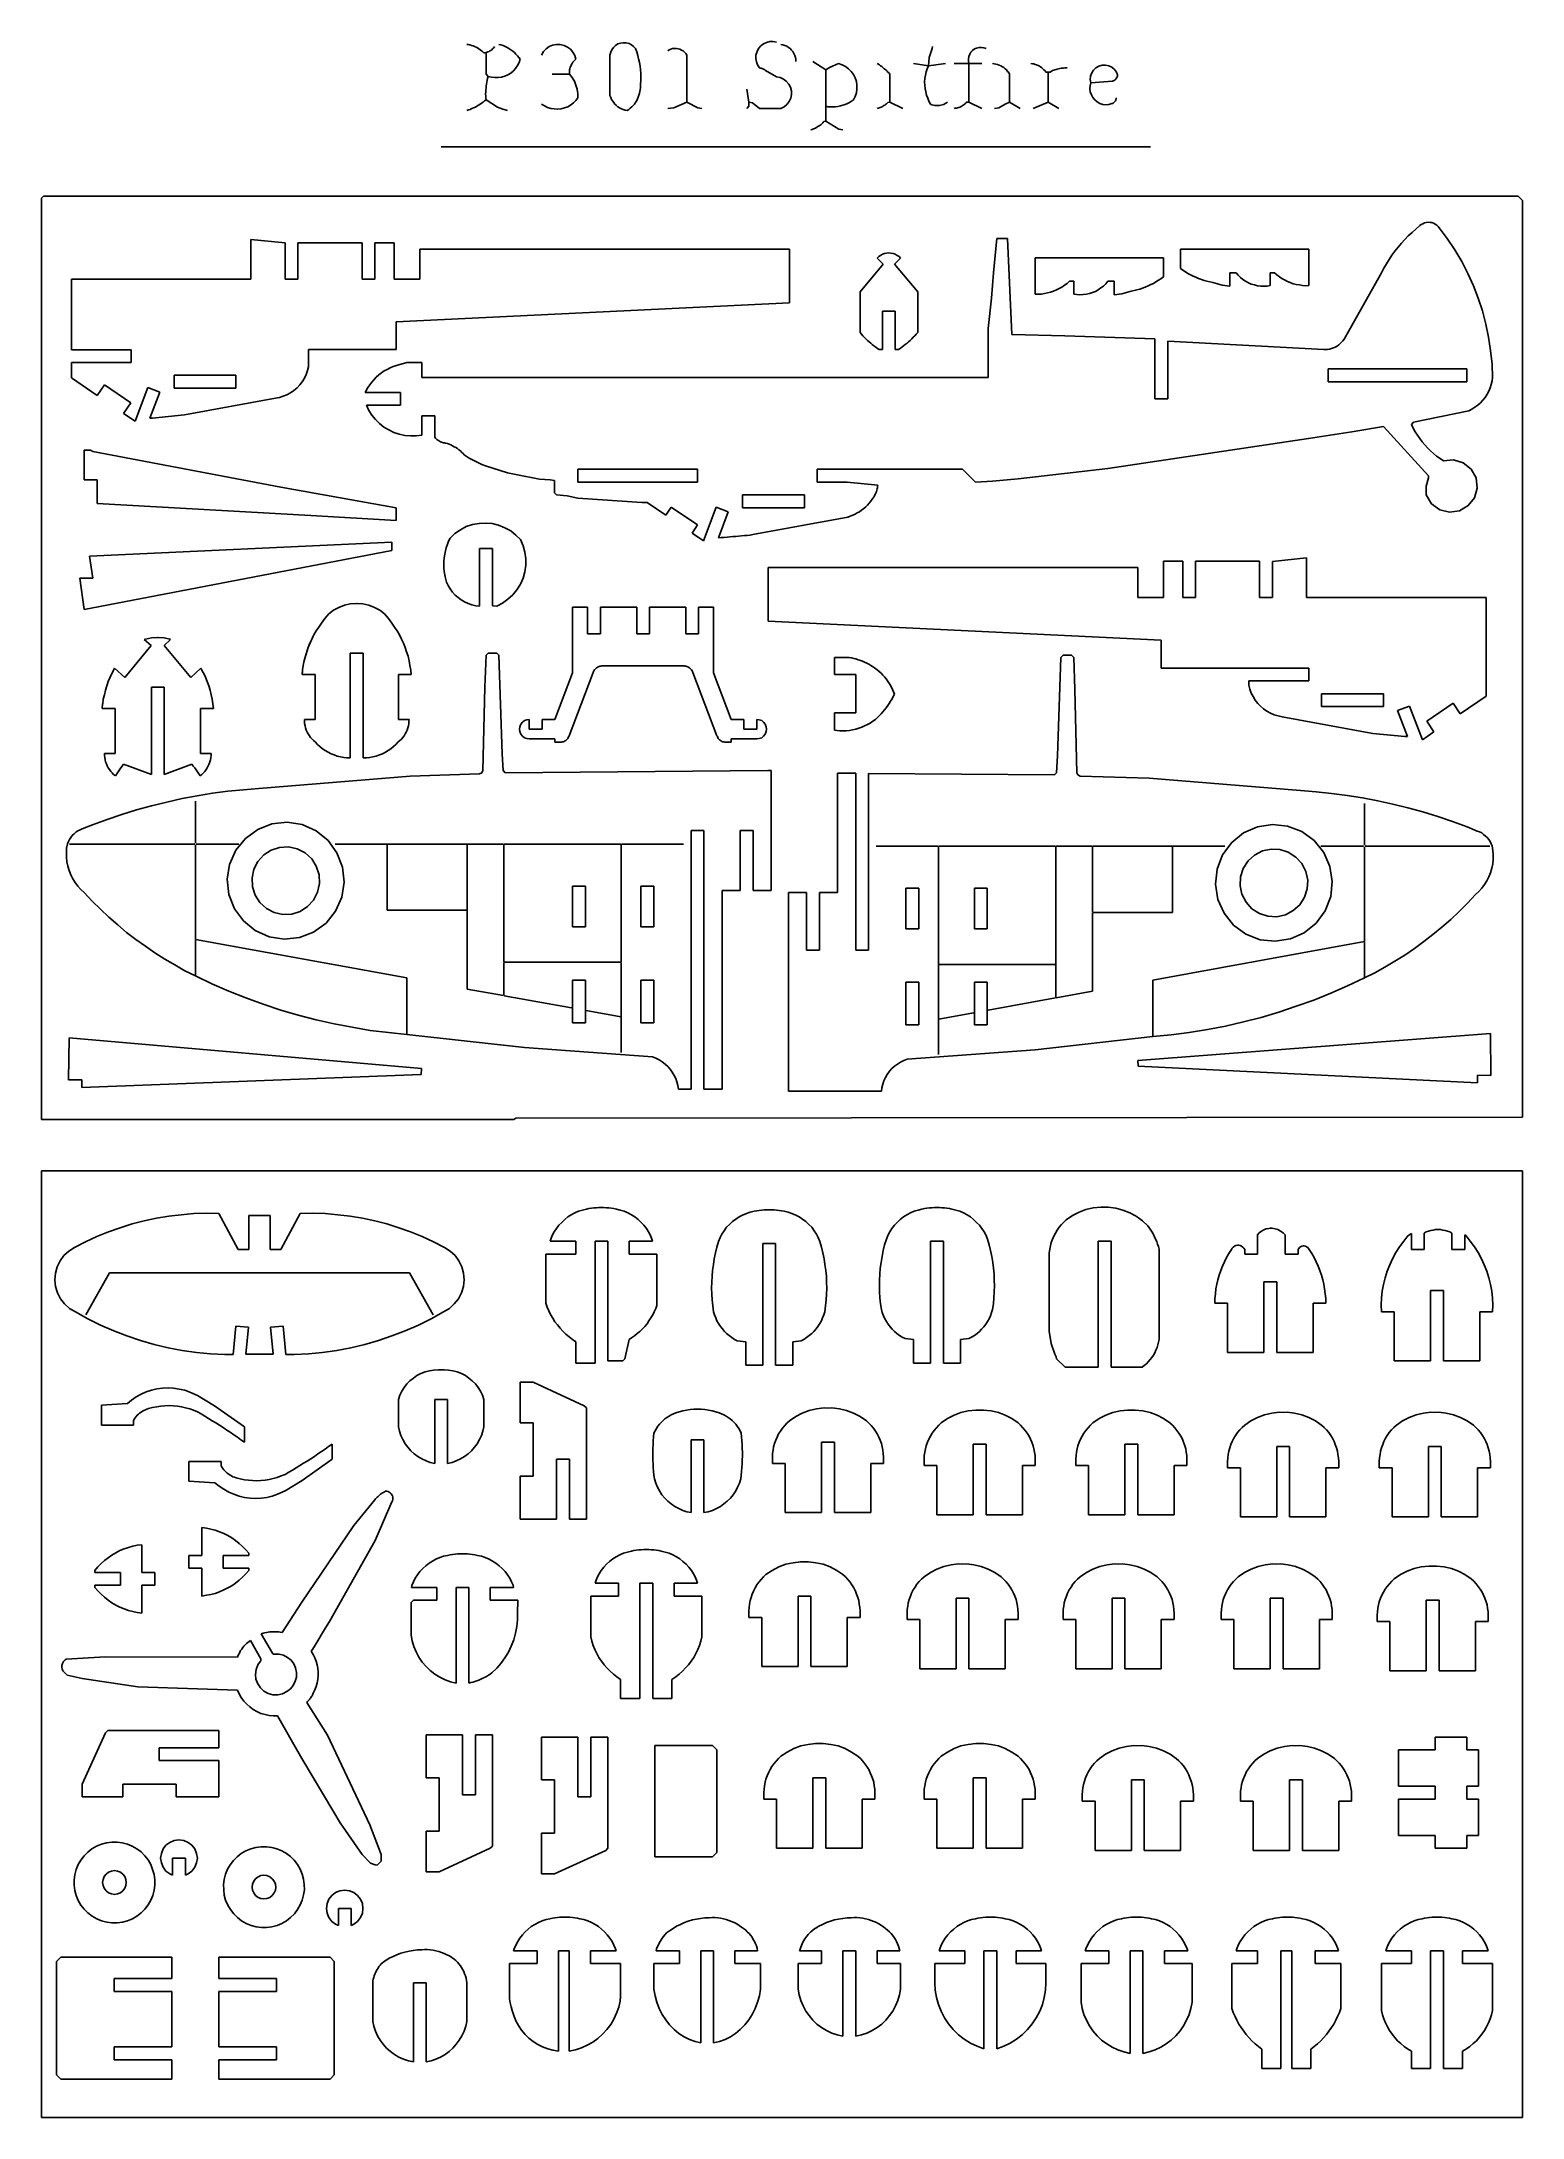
# Model space of a CAD drawing. Extents: x -4158 to 4158, y -5828 to 5828.
import ezdxf

# ---------------------------------------------------------------- set-up
doc = ezdxf.new("R2010")
doc.units = 0
doc.header["$MEASUREMENT"] = 0
doc.layers.get('0').update_dxf_attribs({"linetype": 'CONTINUOUS'})

msp = doc.modelspace()

# ---------------------------------------------------------------- linework, layer by layer
for p, q in [((-49, 5828), (-68, 5827)), ((-30, 5824), (-49, 5828)), ((-1761, 5811), (-1770, 5812)), ((-1752, 5809), (-1761, 5811)), ((-1743, 5806), (-1752, 5809)), ((-1735, 5803), (-1743, 5806)), ((-1726, 5800), (-1735, 5803)), ((-1718, 5796), (-1726, 5800)), ((-1710, 5792), (-1718, 5796)), ((-1702, 5787), (-1710, 5792)), ((-1695, 5782), (-1702, 5787)), ((-1687, 5776), (-1695, 5782)), ((-1681, 5771), (-1687, 5776)), ((-1674, 5764), (-1681, 5771)), ((-1674, 5764), (-1668, 5765)), ((-1668, 5765), (-1662, 5766)), ((-1662, 5766), (-1656, 5768)), ((-1662, 5644), (-1662, 5764)), ((-1656, 5768), (-1651, 5770)), ((-1651, 5770), (-1645, 5772)), ((-1645, 5772), (-1640, 5775)), ((-1640, 5775), (-1635, 5778)), ((-1635, 5778), (-1630, 5782)), ((-1630, 5782), (-1625, 5786)), ((-1625, 5786), (-1621, 5791)), ((-1621, 5791), (-1617, 5795)), ((-1617, 5795), (-1614, 5800)), ((-1578, 5809), (-1590, 5812)), ((-1566, 5805), (-1578, 5809)), ((-1555, 5800), (-1566, 5805)), ((-1543, 5795), (-1555, 5800)), ((-1533, 5788), (-1543, 5795)), ((-1522, 5782), (-1533, 5788)), ((-1512, 5774), (-1522, 5782)), ((-1503, 5766), (-1512, 5774)), ((-1494, 5757), (-1503, 5766)), ((-1485, 5748), (-1494, 5757)), ((-1477, 5738), (-1485, 5748)), ((-1470, 5728), (-1477, 5738)), ((-1476, 5710), (-1470, 5728)), ((-1339, 5771), (-1350, 5752)), ((-1325, 5787), (-1339, 5771)), ((-1307, 5799), (-1325, 5787)), ((-1288, 5808), (-1307, 5799)), ((-1267, 5812), (-1288, 5808)), ((-1245, 5811), (-1267, 5812)), ((-1224, 5806), (-1245, 5811)), ((-1205, 5797), (-1224, 5806)), ((-1188, 5784), (-1205, 5797)), ((-1174, 5768), (-1188, 5784)), ((-1164, 5749), (-1174, 5768)), ((-1169, 5717), (-1174, 5711)), ((-1164, 5723), (-1169, 5717)), ((-1158, 5728), (-1164, 5749)), ((-1158, 5728), (-1164, 5723)), ((-962, 5768), (-966, 5752)), ((-966, 5752), (-966, 5524)), ((-956, 5782), (-962, 5768)), ((-946, 5795), (-956, 5782)), ((-935, 5805), (-946, 5795)), ((-921, 5814), (-935, 5805)), ((-906, 5819), (-921, 5814)), ((-891, 5821), (-906, 5819)), ((-875, 5820), (-891, 5821)), ((-859, 5816), (-875, 5820)), ((-845, 5810), (-859, 5816)), ((-833, 5800), (-845, 5810)), ((-822, 5788), (-833, 5800)), ((-815, 5769), (-822, 5788)), ((-810, 5750), (-815, 5769)), ((-805, 5730), (-810, 5750)), ((-801, 5710), (-805, 5730)), ((-633, 5781), (-642, 5776)), ((-624, 5785), (-633, 5781)), ((-614, 5788), (-624, 5785)), ((-603, 5789), (-614, 5788)), ((-593, 5789), (-603, 5789)), ((-583, 5787), (-593, 5789)), ((-573, 5784), (-583, 5787)), ((-564, 5780), (-573, 5784)), ((-555, 5775), (-564, 5780)), ((-547, 5768), (-555, 5775)), ((-540, 5761), (-547, 5768)), ((-534, 5752), (-540, 5761)), ((-534, 5488), (-534, 5752)), ((-146, 5752), (-147, 5733)), ((-147, 5733), (-144, 5714)), ((-140, 5771), (-146, 5752)), ((-144, 5714), (-137, 5696)), ((-132, 5788), (-140, 5771)), ((-119, 5803), (-132, 5788)), ((-104, 5814), (-119, 5803)), ((-87, 5823), (-104, 5814)), ((-68, 5827), (-87, 5823)), ((5, 5810), (-6, 5812)), ((16, 5806), (5, 5810)), ((27, 5802), (16, 5806)), ((37, 5795), (27, 5802)), ((46, 5788), (37, 5795)), ((54, 5780), (46, 5788)), ((61, 5771), (54, 5780)), ((67, 5761), (61, 5771)), ((72, 5750), (67, 5761)), ((75, 5739), (72, 5750)), ((77, 5728), (75, 5739)), ((78, 5716), (77, 5728)), ((246, 5668), (174, 5716)), ((827, 5739), (822, 5692)), ((844, 5789), (827, 5739)), ((846, 5800), (844, 5789)), ((1049, 5744), (1047, 5731)), ((1047, 5731), (1047, 5717)), ((1047, 5717), (1050, 5704)), ((1054, 5757), (1049, 5744)), ((1061, 5768), (1054, 5757)), ((1070, 5778), (1061, 5768)), ((1081, 5786), (1070, 5778)), ((1093, 5791), (1081, 5786)), ((1107, 5794), (1093, 5791)), ((1120, 5795), (1107, 5794)), ((1133, 5793), (1120, 5795)), ((1146, 5788), (1133, 5793)), ((-1650, 5632), (-1662, 5644)), ((-1658, 5600), (-1659, 5589)), ((-1655, 5611), (-1658, 5600)), ((-1653, 5621), (-1655, 5611)), ((-1650, 5632), (-1653, 5621)), ((-1650, 5632), (-1632, 5627)), ((-1632, 5627), (-1613, 5625)), ((-1613, 5625), (-1594, 5625)), ((-1594, 5625), (-1575, 5628)), ((-1575, 5628), (-1557, 5633)), ((-1557, 5633), (-1539, 5641)), ((-1539, 5641), (-1523, 5651)), ((-1523, 5651), (-1508, 5663)), ((-1508, 5663), (-1496, 5677)), ((-1496, 5677), (-1485, 5693)), ((-1485, 5693), (-1476, 5710)), ((-1290, 5644), (-1194, 5644)), ((-1193, 5668), (-1194, 5660)), ((-1194, 5660), (-1194, 5652)), ((-1194, 5652), (-1194, 5644)), ((-1186, 5635), (-1194, 5644)), ((-1191, 5675), (-1193, 5668)), ((-1189, 5683), (-1191, 5675)), ((-1186, 5690), (-1189, 5683)), ((-1182, 5698), (-1186, 5690)), ((-1179, 5626), (-1186, 5635)), ((-1179, 5704), (-1182, 5698)), ((-1174, 5711), (-1179, 5704)), ((-1172, 5616), (-1179, 5626)), ((-1166, 5605), (-1172, 5616)), ((-1161, 5594), (-1166, 5605)), ((-797, 5690), (-801, 5710)), ((-795, 5670), (-797, 5690)), ((-793, 5649), (-795, 5670)), ((-794, 5589), (-793, 5609)), ((-793, 5629), (-793, 5649)), ((-793, 5609), (-793, 5629)), ((-137, 5696), (-126, 5680)), ((-123, 5679), (-126, 5680)), ((-120, 5679), (-123, 5679)), ((-117, 5678), (-120, 5679)), ((-114, 5677), (-117, 5678)), ((-111, 5676), (-114, 5677)), ((-108, 5674), (-111, 5676)), ((-105, 5673), (-108, 5674)), ((-103, 5672), (-105, 5673)), ((-100, 5670), (-103, 5672)), ((-97, 5669), (-100, 5670)), ((-94, 5667), (-97, 5669)), ((-92, 5665), (-94, 5667)), ((-31, 5630), (-92, 5665)), ((-11, 5626), (-31, 5630)), ((8, 5617), (-11, 5626)), ((24, 5605), (8, 5617)), ((38, 5589), (24, 5605)), ((249, 5670), (246, 5668)), ((246, 5464), (246, 5668)), ((252, 5673), (249, 5670)), ((255, 5675), (252, 5673)), ((258, 5676), (255, 5675)), ((261, 5678), (258, 5676)), ((264, 5680), (261, 5678)), ((267, 5682), (264, 5680)), ((270, 5683), (267, 5682)), ((273, 5685), (270, 5683)), ((277, 5686), (273, 5685)), ((280, 5687), (277, 5686)), ((283, 5689), (280, 5687)), ((318, 5704), (283, 5689)), ((338, 5697), (318, 5704)), ((357, 5687), (338, 5697)), ((374, 5675), (357, 5687)), ((389, 5659), (374, 5675)), ((401, 5642), (389, 5659)), ((411, 5623), (401, 5642)), ((418, 5603), (411, 5623)), ((421, 5582), (418, 5603)), ((541, 5700), (534, 5704)), ((547, 5696), (541, 5700)), ((554, 5691), (547, 5696)), ((560, 5687), (554, 5691)), ((566, 5682), (560, 5687)), ((572, 5677), (566, 5682)), ((578, 5672), (572, 5677)), ((584, 5667), (578, 5672)), ((590, 5661), (584, 5667)), ((595, 5656), (590, 5661)), ((601, 5650), (595, 5656)), ((606, 5644), (601, 5650)), ((606, 5488), (606, 5644)), ((738, 5704), (822, 5692)), ((802, 5620), (801, 5601)), ((801, 5601), (802, 5583)), ((805, 5639), (802, 5620)), ((809, 5657), (805, 5639)), ((815, 5675), (809, 5657)), ((822, 5692), (815, 5675)), ((822, 5692), (918, 5704)), ((966, 5704), (1050, 5704)), ((1050, 5488), (1050, 5704)), ((1050, 5704), (1122, 5704)), ((1192, 5703), (1182, 5704)), ((1201, 5701), (1192, 5703)), ((1211, 5699), (1201, 5701)), ((1220, 5695), (1211, 5699)), ((1229, 5691), (1220, 5695)), ((1238, 5686), (1229, 5691)), ((1246, 5681), (1238, 5686)), ((1253, 5675), (1246, 5681)), ((1260, 5668), (1253, 5675)), ((1267, 5660), (1260, 5668)), ((1273, 5653), (1267, 5660)), ((1278, 5644), (1273, 5653)), ((1278, 5488), (1278, 5644)), ((1406, 5703), (1398, 5704)), ((1414, 5702), (1406, 5703)), ((1422, 5699), (1414, 5702)), ((1430, 5697), (1422, 5699)), ((1438, 5693), (1430, 5697)), ((1445, 5689), (1438, 5693)), ((1452, 5685), (1445, 5689)), ((1459, 5680), (1452, 5685)), ((1465, 5675), (1459, 5680)), ((1471, 5669), (1465, 5675)), ((1477, 5663), (1471, 5669)), ((1482, 5656), (1477, 5663)), ((1482, 5656), (1494, 5656)), ((1494, 5488), (1494, 5656)), ((1494, 5656), (1506, 5656)), ((1506, 5656), (1519, 5665)), ((1526, 5667), (1519, 5665)), ((1532, 5669), (1526, 5667)), ((1539, 5671), (1532, 5669)), ((1546, 5673), (1539, 5671)), ((1553, 5675), (1546, 5673)), ((1560, 5676), (1553, 5675)), ((1567, 5678), (1560, 5676)), ((1574, 5679), (1567, 5678)), ((1581, 5679), (1574, 5679)), ((1588, 5680), (1581, 5679)), ((1595, 5680), (1588, 5680)), ((1602, 5680), (1595, 5680)), ((1734, 5596), (1730, 5579)), ((1733, 5634), (1731, 5615)), ((1731, 5615), (1734, 5596)), ((1739, 5652), (1733, 5634)), ((1734, 5596), (1855, 5606)), ((1749, 5667), (1739, 5652)), ((1763, 5680), (1749, 5667)), ((1780, 5690), (1763, 5680)), ((1798, 5695), (1780, 5690)), ((1817, 5695), (1798, 5695)), ((1835, 5692), (1817, 5695)), ((1852, 5683), (1835, 5692)), ((1867, 5671), (1852, 5683)), ((1855, 5606), (1860, 5607)), ((1860, 5607), (1865, 5609)), ((1865, 5609), (1870, 5612)), ((1878, 5656), (1867, 5671)), ((1870, 5612), (1874, 5616)), ((1874, 5616), (1877, 5620)), ((1877, 5620), (1880, 5625)), ((1880, 5651), (1878, 5656)), ((1882, 5646), (1880, 5651)), ((1880, 5625), (1882, 5630)), ((1883, 5641), (1882, 5646)), ((1882, 5630), (1883, 5635)), ((1883, 5635), (1883, 5641)), ((-1695, 5476), (-1687, 5481)), ((-1687, 5481), (-1678, 5487)), ((-1678, 5487), (-1670, 5494)), ((-1670, 5494), (-1662, 5500)), ((-1663, 5545), (-1664, 5533)), ((-1664, 5533), (-1663, 5522)), ((-1662, 5567), (-1663, 5556)), ((-1663, 5556), (-1663, 5545)), ((-1663, 5522), (-1663, 5511)), ((-1663, 5511), (-1662, 5500)), ((-1661, 5578), (-1662, 5567)), ((-1598, 5460), (-1662, 5500)), ((-1659, 5589), (-1661, 5578)), ((-1187, 5471), (-1171, 5483)), ((-1171, 5483), (-1158, 5497)), ((-1157, 5583), (-1161, 5594)), ((-1158, 5497), (-1146, 5512)), ((-1153, 5572), (-1157, 5583)), ((-1150, 5560), (-1153, 5572)), ((-1148, 5548), (-1150, 5560)), ((-1146, 5536), (-1148, 5548)), ((-1146, 5524), (-1146, 5536)), ((-1146, 5512), (-1146, 5524)), ((-966, 5524), (-962, 5514)), ((-962, 5514), (-958, 5503)), ((-958, 5503), (-952, 5494)), ((-952, 5494), (-945, 5485)), ((-945, 5485), (-938, 5476)), ((-828, 5477), (-822, 5486)), ((-822, 5486), (-816, 5496)), ((-816, 5496), (-811, 5506)), ((-811, 5506), (-807, 5516)), ((-807, 5516), (-803, 5526)), ((-803, 5526), (-800, 5537)), ((-800, 5537), (-798, 5548)), ((-798, 5548), (-795, 5568)), ((-795, 5568), (-794, 5589)), ((-607, 5456), (-534, 5488)), ((-473, 5456), (-534, 5488)), ((-186, 5488), (-198, 5560)), ((-186, 5464), (-186, 5488)), ((-186, 5488), (-165, 5483)), ((-165, 5483), (-126, 5452)), ((28, 5475), (41, 5491)), ((47, 5571), (38, 5589)), ((41, 5491), (49, 5510)), ((53, 5551), (47, 5571)), ((49, 5510), (53, 5530)), ((53, 5530), (53, 5551)), ((354, 5474), (367, 5479)), ((367, 5479), (379, 5485)), ((379, 5485), (391, 5492)), ((391, 5492), (402, 5500)), ((402, 5500), (411, 5519)), ((411, 5519), (418, 5540)), ((418, 5540), (421, 5561)), ((421, 5561), (421, 5582)), ((586, 5478), (591, 5482)), ((591, 5482), (595, 5486)), ((595, 5486), (606, 5488)), ((678, 5452), (606, 5488)), ((802, 5583), (803, 5564)), ((803, 5564), (807, 5546)), ((807, 5546), (811, 5527)), ((811, 5527), (818, 5510)), ((818, 5510), (825, 5493)), ((825, 5493), (834, 5476)), ((908, 5475), (916, 5479)), ((916, 5479), (923, 5483)), ((923, 5483), (930, 5488)), ((1023, 5474), (1028, 5478)), ((1028, 5478), (1033, 5483)), ((1033, 5483), (1038, 5488)), ((1038, 5488), (1050, 5488)), ((1122, 5452), (1050, 5488)), ((1254, 5476), (1278, 5488)), ((1338, 5452), (1278, 5488)), ((1410, 5452), (1494, 5488)), ((1554, 5452), (1494, 5488)), ((1730, 5579), (1729, 5562)), ((1729, 5562), (1731, 5545)), ((1731, 5545), (1737, 5528)), ((1737, 5528), (1745, 5513)), ((1745, 5513), (1756, 5500)), ((1756, 5500), (1770, 5489)), ((1770, 5489), (1785, 5480)), ((1785, 5480), (1801, 5475)), ((1836, 5474), (1853, 5479)), ((1853, 5479), (1856, 5480)), ((1856, 5480), (1859, 5482)), ((1859, 5482), (1862, 5484)), ((1862, 5484), (1865, 5487)), ((1865, 5487), (1867, 5489)), ((1867, 5489), (1870, 5492)), ((1870, 5492), (1872, 5495)), ((1872, 5495), (1874, 5498)), ((1874, 5498), (1875, 5502)), ((1875, 5502), (1876, 5505)), ((1876, 5505), (1877, 5509)), ((1877, 5509), (1878, 5512)), ((-1770, 5440), (-1760, 5444)), ((-1760, 5444), (-1751, 5447)), ((-1751, 5447), (-1741, 5451)), ((-1741, 5451), (-1732, 5456)), ((-1732, 5456), (-1722, 5460)), ((-1722, 5460), (-1713, 5465)), ((-1713, 5465), (-1704, 5470)), ((-1704, 5470), (-1695, 5476)), ((-1567, 5448), (-1598, 5460)), ((-1542, 5440), (-1567, 5448)), ((-1350, 5476), (-1334, 5466)), ((-1334, 5466), (-1316, 5458)), ((-1316, 5458), (-1298, 5452)), ((-1298, 5452), (-1279, 5449)), ((-1279, 5449), (-1259, 5448)), ((-1259, 5448), (-1240, 5450)), ((-1240, 5450), (-1221, 5455)), ((-1221, 5455), (-1203, 5462)), ((-1203, 5462), (-1187, 5471)), ((-938, 5476), (-930, 5468)), ((-930, 5468), (-921, 5461)), ((-921, 5461), (-912, 5455)), ((-912, 5455), (-902, 5450)), ((-902, 5450), (-892, 5446)), ((-892, 5446), (-881, 5443)), ((-881, 5443), (-870, 5440)), ((-870, 5440), (-861, 5446)), ((-861, 5446), (-852, 5453)), ((-852, 5453), (-843, 5461)), ((-843, 5461), (-836, 5469)), ((-836, 5469), (-828, 5477)), ((-642, 5452), (-607, 5456)), ((-450, 5452), (-473, 5456)), ((-198, 5452), (-186, 5464)), ((-126, 5452), (-6, 5452)), ((-6, 5452), (12, 5462)), ((12, 5462), (28, 5475)), ((214, 5358), (220, 5362)), ((220, 5362), (225, 5367)), ((225, 5367), (230, 5372)), ((230, 5372), (235, 5378)), ((235, 5378), (246, 5380)), ((246, 5380), (246, 5464)), ((246, 5464), (260, 5462)), ((319, 5336), (246, 5380)), ((260, 5462), (273, 5461)), ((273, 5461), (287, 5461)), ((287, 5461), (301, 5462)), ((301, 5462), (314, 5463)), ((314, 5463), (328, 5466)), ((328, 5466), (341, 5470)), ((341, 5470), (354, 5474)), ((534, 5452), (540, 5454)), ((540, 5454), (545, 5456)), ((545, 5456), (551, 5458)), ((551, 5458), (556, 5460)), ((556, 5460), (562, 5462)), ((562, 5462), (567, 5465)), ((567, 5465), (572, 5468)), ((572, 5468), (577, 5471)), ((577, 5471), (582, 5475)), ((582, 5475), (586, 5478)), ((834, 5476), (842, 5473)), ((842, 5473), (850, 5471)), ((850, 5471), (858, 5469)), ((858, 5469), (867, 5468)), ((867, 5468), (875, 5468)), ((875, 5468), (884, 5469)), ((884, 5469), (892, 5470)), ((892, 5470), (900, 5472)), ((900, 5472), (908, 5475)), ((966, 5452), (973, 5453)), ((973, 5453), (980, 5454)), ((980, 5454), (986, 5455)), ((986, 5455), (993, 5457)), ((993, 5457), (999, 5460)), ((999, 5460), (1006, 5463)), ((1006, 5463), (1012, 5466)), ((1012, 5466), (1018, 5470)), ((1018, 5470), (1023, 5474)), ((1194, 5452), (1217, 5456)), ((1217, 5456), (1254, 5476)), ((1801, 5475), (1819, 5473)), ((1819, 5473), (1836, 5474)), ((162, 5332), (169, 5334)), ((169, 5334), (176, 5337)), ((176, 5337), (183, 5339)), ((183, 5339), (189, 5342)), ((189, 5342), (196, 5346)), ((196, 5346), (202, 5350)), ((202, 5350), (208, 5354)), ((208, 5354), (214, 5358)), ((342, 5332), (319, 5336)), ((-1914, 5236), (2070, 5236)), ((-4146, 4960), (-4158, 4948)), ((-4158, 4948), (-4158, -224)), ((4134, 4960), (-4146, 4960)), ((4158, 4936), (4134, 4960)), ((4158, -212), (4158, 4936)), ((3582, 4794), (3560, 4775)), ((3590, 4800), (3582, 4794)), ((3599, 4805), (3590, 4800)), ((3608, 4809), (3599, 4805)), ((3618, 4812), (3608, 4809)), ((3629, 4813), (3618, 4812)), ((3639, 4812), (3629, 4813)), ((3649, 4811), (3639, 4812)), ((3659, 4807), (3649, 4811)), ((3668, 4803), (3659, 4807)), ((3677, 4797), (3668, 4803)), ((3685, 4790), (3677, 4797)), ((3691, 4782), (3685, 4790)), ((3736, 4721), (3691, 4782)), ((-2982, 4717), (-2790, 4697)), ((-2982, 4717), (-2982, 4494)), ((-2790, 4697), (-2790, 4686)), ((-2790, 4494), (-2790, 4686)), ((-2358, 4698), (-2718, 4698)), ((-2718, 4698), (-2718, 4494)), ((-2358, 4494), (-2358, 4698)), ((-2178, 4698), (-2286, 4698)), ((-2286, 4698), (-2286, 4494)), ((-2178, 4494), (-2178, 4698)), ((1206, 4722), (1187, 4529)), ((1266, 4722), (1206, 4722)), ((1290, 4182), (1266, 4722)), ((3460, 4673), (3442, 4651)), ((3478, 4695), (3460, 4673)), ((3497, 4716), (3478, 4695)), ((3517, 4737), (3497, 4716)), ((3538, 4756), (3517, 4737)), ((3560, 4775), (3538, 4756)), ((3778, 4658), (3736, 4721)), ((-2034, 4662), (42, 4662)), ((-2034, 4662), (-2034, 4494)), ((42, 4662), (42, 4361)), ((438, 4422), (568, 4578)), ((534, 4612), (543, 4620)), ((568, 4578), (534, 4612)), ((543, 4620), (553, 4627)), ((553, 4627), (564, 4633)), ((564, 4633), (575, 4637)), ((575, 4637), (587, 4640)), ((587, 4640), (599, 4641)), ((600, 4641), (599, 4641)), ((612, 4640), (600, 4641)), ((600, 4641), (600, 4641)), ((624, 4637), (612, 4640)), ((636, 4633), (624, 4637)), ((632, 4578), (666, 4612)), ((762, 4422), (632, 4578)), ((647, 4627), (636, 4633)), ((657, 4620), (647, 4627)), ((666, 4612), (657, 4620)), ((1422, 4614), (1422, 4410)), ((2142, 4614), (1422, 4614)), ((2142, 4506), (2142, 4614)), ((2238, 4662), (2958, 4662)), ((2238, 4554), (2238, 4662)), ((2251, 4544), (2238, 4554)), ((2958, 4662), (2958, 4458)), ((3379, 4555), (3366, 4530)), ((3394, 4580), (3379, 4555)), ((3409, 4604), (3394, 4580)), ((3425, 4628), (3409, 4604)), ((3442, 4651), (3425, 4628)), ((3817, 4593), (3778, 4658)), ((3852, 4526), (3817, 4593)), ((-3990, 4494), (-3990, 4097)), ((-2982, 4494), (-3990, 4494)), ((-2718, 4494), (-2790, 4494)), ((-2286, 4494), (-2358, 4494)), ((-2034, 4494), (-2178, 4494)), ((1187, 4529), (1176, 4386)), ((1525, 4426), (1541, 4433)), ((1541, 4433), (1557, 4441)), ((1557, 4441), (1572, 4449)), ((1572, 4449), (1587, 4459)), ((1587, 4459), (1601, 4470)), ((1601, 4470), (1614, 4482)), ((1614, 4482), (1638, 4482)), ((1638, 4482), (1638, 4410)), ((1760, 4425), (1776, 4434)), ((1776, 4434), (1791, 4444)), ((1791, 4444), (1805, 4455)), ((1805, 4455), (1818, 4468)), ((1818, 4468), (1830, 4482)), ((1830, 4482), (1866, 4482)), ((1866, 4482), (1866, 4406)), ((1961, 4426), (1977, 4430)), ((1977, 4430), (1993, 4434)), ((1993, 4434), (2009, 4438)), ((2009, 4438), (2025, 4443)), ((2025, 4443), (2040, 4449)), ((2040, 4449), (2056, 4456)), ((2056, 4456), (2071, 4463)), ((2071, 4463), (2086, 4470)), ((2086, 4470), (2100, 4478)), ((2100, 4478), (2114, 4487)), ((2114, 4487), (2128, 4496)), ((2128, 4496), (2142, 4506)), ((2265, 4535), (2251, 4544)), ((2279, 4526), (2265, 4535)), ((2294, 4518), (2279, 4526)), ((2309, 4511), (2294, 4518)), ((2324, 4504), (2309, 4511)), ((2339, 4497), (2324, 4504)), ((2355, 4491), (2339, 4497)), ((2370, 4486), (2355, 4491)), ((2386, 4482), (2370, 4486)), ((2402, 4478), (2386, 4482)), ((2419, 4474), (2402, 4478)), ((2471, 4460), (2419, 4474)), ((2514, 4454), (2471, 4460)), ((2514, 4530), (2514, 4454)), ((2550, 4530), (2514, 4530)), ((2561, 4516), (2550, 4530)), ((2574, 4503), (2561, 4516)), ((2588, 4492), (2574, 4503)), ((2603, 4482), (2588, 4492)), ((2619, 4473), (2603, 4482)), ((2635, 4466), (2619, 4473)), ((2653, 4461), (2635, 4466)), ((2670, 4457), (2653, 4461)), ((2688, 4455), (2670, 4457)), ((2706, 4454), (2688, 4455)), ((2724, 4455), (2706, 4454)), ((2742, 4458), (2724, 4455)), ((2742, 4530), (2742, 4458)), ((2766, 4530), (2742, 4530)), ((2779, 4518), (2766, 4530)), ((2793, 4507), (2779, 4518)), ((2807, 4497), (2793, 4507)), ((2822, 4489), (2807, 4497)), ((2838, 4481), (2822, 4489)), ((2854, 4474), (2838, 4481)), ((2871, 4468), (2854, 4474)), ((2888, 4464), (2871, 4468)), ((2905, 4461), (2888, 4464)), ((2923, 4458), (2905, 4461)), ((2940, 4457), (2923, 4458)), ((2958, 4458), (2940, 4457)), ((3156, 4157), (3366, 4530)), ((3883, 4457), (3852, 4526)), ((3910, 4387), (3883, 4457)), ((42, 4361), (-2166, 4254)), ((438, 4194), (438, 4422)), ((564, 4314), (636, 4314)), ((564, 4314), (564, 4098)), ((636, 4314), (636, 4098)), ((762, 4194), (762, 4422)), ((1176, 4386), (1158, 4217)), ((1422, 4410), (1439, 4409)), ((1439, 4409), (1457, 4410)), ((1457, 4410), (1474, 4413)), ((1474, 4413), (1491, 4416)), ((1491, 4416), (1508, 4420)), ((1508, 4420), (1525, 4426)), ((1638, 4410), (1655, 4407)), ((1655, 4407), (1673, 4406)), ((1673, 4406), (1691, 4407)), ((1691, 4407), (1709, 4409)), ((1709, 4409), (1727, 4413)), ((1727, 4413), (1744, 4418)), ((1744, 4418), (1760, 4425)), ((1866, 4406), (1908, 4412)), ((1908, 4412), (1961, 4426)), ((3933, 4315), (3910, 4387)), ((3953, 4241), (3933, 4315)), ((-2166, 4098), (-2166, 4254)), ((1158, 4217), (1158, 3942)), ((3968, 4167), (3953, 4241)), ((-3654, 4097), (-3990, 4097)), ((-3654, 4097), (-3654, 4026)), ((-2658, 4002), (-2658, 4098)), ((-2658, 4098), (-2166, 4098)), ((446, 4185), (438, 4194)), ((454, 4176), (446, 4185)), ((462, 4167), (454, 4176)), ((471, 4159), (462, 4167)), ((480, 4150), (471, 4159)), ((489, 4142), (480, 4150)), ((498, 4134), (489, 4142)), ((507, 4127), (498, 4134)), ((516, 4119), (507, 4127)), ((526, 4112), (516, 4119)), ((536, 4105), (526, 4112)), ((546, 4098), (536, 4105)), ((564, 4098), (546, 4098)), ((636, 4098), (654, 4098)), ((654, 4098), (664, 4105)), ((664, 4105), (673, 4112)), ((673, 4112), (683, 4119)), ((683, 4119), (692, 4127)), ((692, 4127), (702, 4134)), ((702, 4134), (711, 4142)), ((711, 4142), (720, 4150)), ((720, 4150), (729, 4159)), ((729, 4159), (737, 4167)), ((737, 4167), (745, 4176)), ((745, 4176), (754, 4185)), ((754, 4185), (762, 4194)), ((1589, 4176), (1290, 4182)), ((2094, 4158), (1589, 4176)), ((2094, 3822), (2094, 4158)), ((3042, 4098), (2166, 4146)), ((2166, 4146), (2166, 3822)), ((3042, 4098), (3053, 4098)), ((3053, 4098), (3064, 4099)), ((3064, 4099), (3075, 4101)), ((3075, 4101), (3086, 4104)), ((3086, 4104), (3097, 4108)), ((3097, 4108), (3107, 4112)), ((3107, 4112), (3117, 4118)), ((3117, 4118), (3126, 4124)), ((3126, 4124), (3134, 4132)), ((3134, 4132), (3142, 4139)), ((3142, 4139), (3150, 4148)), ((3150, 4148), (3156, 4157)), ((3979, 4093), (3968, 4167)), ((3987, 4017), (3979, 4093)), ((-3990, 4026), (-3654, 4026)), ((-3990, 4026), (-3990, 3940)), ((-2672, 3958), (-2664, 3980)), ((-2664, 3980), (-2658, 4002)), ((-2249, 3967), (-2264, 3956)), ((-2233, 3978), (-2249, 3967)), ((-2217, 3987), (-2233, 3978)), ((-2200, 3996), (-2217, 3987)), ((-2183, 4003), (-2200, 3996)), ((-2165, 4009), (-2183, 4003)), ((-2106, 4026), (-2165, 4009)), ((-2022, 4026), (-2106, 4026)), ((-2022, 3942), (-2022, 4026)), ((3846, 3990), (3066, 3990)), ((3066, 3990), (3066, 3918)), ((3846, 3918), (3846, 3990)), ((3990, 3942), (3987, 4017)), ((-3990, 3940), (-3845, 3841)), ((-3845, 3841), (-3804, 3901)), ((-3804, 3901), (-3657, 3800)), ((-3633, 3696), (-3561, 3885)), ((-3561, 3885), (-3494, 3860)), ((-3494, 3860), (-3549, 3714)), ((-3414, 3954), (-3414, 3882)), ((-3066, 3954), (-3414, 3954)), ((-3414, 3882), (-3066, 3882)), ((-3066, 3882), (-3066, 3954)), ((-2780, 3845), (-2759, 3856)), ((-2759, 3856), (-2741, 3869)), ((-2741, 3869), (-2723, 3884)), ((-2723, 3884), (-2708, 3900)), ((-2708, 3900), (-2694, 3918)), ((-2694, 3918), (-2682, 3938)), ((-2682, 3938), (-2672, 3958)), ((-2341, 3858), (-2325, 3886)), ((-2341, 3858), (-2142, 3858)), ((-2315, 3901), (-2325, 3886)), ((-2303, 3916), (-2315, 3901)), ((-2291, 3930), (-2303, 3916)), ((-2278, 3944), (-2291, 3930)), ((-2264, 3956), (-2278, 3944)), ((-2142, 3858), (-2142, 3786)), ((1158, 3942), (-2022, 3942)), ((3066, 3918), (3846, 3918)), ((3948, 3830), (3959, 3847)), ((3959, 3847), (3969, 3865)), ((3969, 3865), (3976, 3883)), ((3976, 3883), (3982, 3902)), ((3982, 3902), (3987, 3922)), ((3987, 3922), (3990, 3942)), ((-3657, 3800), (-3697, 3740)), ((-3697, 3740), (-3633, 3696)), ((-3534, 3714), (-3355, 3731)), ((-3355, 3731), (-2845, 3825)), ((-2845, 3825), (-2822, 3830)), ((-2822, 3830), (-2801, 3836)), ((-2801, 3836), (-2780, 3845)), ((-2334, 3786), (-2320, 3757)), ((-2142, 3786), (-2334, 3786)), ((-2320, 3757), (-2303, 3730)), ((-2303, 3730), (-2283, 3705)), ((2166, 3822), (2094, 3822)), ((3546, 3690), (3857, 3754)), ((3857, 3754), (3874, 3763)), ((3874, 3763), (3891, 3774)), ((3891, 3774), (3907, 3786)), ((3907, 3786), (3922, 3799)), ((3922, 3799), (3936, 3814)), ((3936, 3814), (3948, 3830)), ((-3534, 3714), (-3549, 3714)), ((-2283, 3705), (-2260, 3683)), ((-2260, 3683), (-2235, 3663)), ((-2235, 3663), (-2208, 3647)), ((-2208, 3647), (-2179, 3633)), ((-2179, 3633), (-2149, 3623)), ((-2149, 3623), (-2118, 3616)), ((-2118, 3616), (-2086, 3613)), ((-2086, 3613), (-2054, 3614)), ((-2054, 3614), (-2022, 3618)), ((-2022, 3618), (-2022, 3726)), ((-2022, 3726), (-1950, 3726)), ((-1950, 3726), (-1950, 3606)), ((2957, 3598), (3199, 3637)), ((3199, 3637), (3378, 3666)), ((3378, 3666), (3630, 3390)), ((3534, 3678), (3546, 3690)), ((3534, 3678), (3544, 3657)), ((3544, 3657), (3555, 3637)), ((3555, 3637), (3568, 3618)), ((3568, 3618), (3581, 3599)), ((-3918, 3534), (-3918, 3366)), ((-3882, 3534), (-3918, 3534)), ((-3869, 3526), (-3882, 3534)), ((-2815, 3325), (-3869, 3526)), ((-1950, 3606), (-1946, 3601)), ((-1946, 3601), (-1942, 3597)), ((-1942, 3597), (-1938, 3593)), ((-1938, 3593), (-1933, 3590)), ((-1933, 3590), (-1928, 3587)), ((-1928, 3587), (-1923, 3584)), ((-1923, 3584), (-1917, 3581)), ((-1917, 3581), (-1912, 3579)), ((-1912, 3579), (-1906, 3577)), ((-1906, 3577), (-1901, 3575)), ((-1901, 3575), (-1895, 3574)), ((-1895, 3574), (-1889, 3573)), ((-1879, 3570), (-1889, 3573)), ((-1869, 3567), (-1879, 3570)), ((-1860, 3563), (-1869, 3567)), ((-1850, 3558), (-1860, 3563)), ((-1841, 3553), (-1850, 3558)), ((-1832, 3548), (-1841, 3553)), ((-1823, 3542), (-1832, 3548)), ((-1815, 3536), (-1823, 3542)), ((-1806, 3529), (-1815, 3536)), ((-1799, 3522), (-1806, 3529)), ((-1791, 3515), (-1799, 3522)), ((-1784, 3507), (-1791, 3515)), ((-1784, 3507), (-1756, 3488)), ((1829, 3431), (2957, 3598)), ((3581, 3599), (3595, 3581)), ((3595, 3581), (3610, 3563)), ((3610, 3563), (3625, 3546)), ((3625, 3546), (3641, 3530)), ((3641, 3530), (3659, 3515)), ((3659, 3515), (3676, 3500)), ((3676, 3500), (3695, 3487)), ((-1756, 3488), (-1685, 3453)), ((-1685, 3453), (-1664, 3446)), ((-1664, 3446), (-1541, 3406)), ((-1541, 3406), (-1495, 3397)), ((-1495, 3397), (-1361, 3371)), ((-1146, 3426), (-474, 3426)), ((-1146, 3426), (-1146, 3354)), ((-474, 3354), (-474, 3426)), ((198, 3426), (1014, 3426)), ((198, 3354), (198, 3426)), ((1014, 3426), (1086, 3354)), ((1326, 3373), (1829, 3431)), ((3630, 3390), (3630, 3378)), ((3695, 3487), (3714, 3474)), ((3770, 3479), (3714, 3474)), ((3825, 3463), (3770, 3479)), ((3869, 3427), (3825, 3463)), ((3897, 3378), (3869, 3427)), ((-3918, 3366), (-3846, 3366)), ((-3846, 3366), (-3846, 3234)), ((-2166, 3210), (-2815, 3325)), ((-1361, 3371), (-1302, 3366)), ((-1278, 3364), (-1302, 3366)), ((-1278, 3364), (-1278, 3294)), ((-1278, 3294), (-1266, 3282)), ((-1266, 3282), (-1207, 3277)), ((-1207, 3277), (-1146, 3263)), ((-474, 3354), (-1146, 3354)), ((-222, 3210), (-222, 3282)), ((126, 3282), (-222, 3282)), ((126, 3210), (126, 3282)), ((366, 3354), (198, 3354)), ((538, 3336), (366, 3354)), ((507, 3259), (511, 3265)), ((511, 3265), (515, 3270)), ((515, 3270), (519, 3277)), ((519, 3277), (522, 3283)), ((522, 3283), (525, 3289)), ((525, 3289), (528, 3296)), ((528, 3296), (530, 3302)), ((530, 3302), (533, 3309)), ((533, 3309), (535, 3316)), ((535, 3316), (536, 3322)), ((536, 3322), (537, 3329)), ((537, 3329), (538, 3336)), ((1086, 3354), (1182, 3360)), ((1182, 3360), (1326, 3373)), ((3630, 3378), (3618, 3332)), ((3618, 3332), (3618, 3282)), ((3618, 3282), (3647, 3233)), ((3853, 3222), (3888, 3266)), ((3888, 3266), (3903, 3321)), ((3903, 3321), (3897, 3378)), ((-3846, 3234), (-2646, 3167)), ((-2646, 3167), (-2166, 3138)), ((-2166, 3138), (-2166, 3210)), ((-1146, 3263), (-787, 3240)), ((-787, 3240), (-757, 3240)), ((-757, 3240), (-653, 3169)), ((-653, 3169), (-622, 3214)), ((-622, 3214), (-474, 3114)), ((-369, 3213), (-441, 3024)), ((-302, 3188), (-369, 3213)), ((-302, 3188), (-357, 3042)), ((-222, 3210), (126, 3210)), ((-163, 3059), (370, 3158)), ((370, 3158), (383, 3162)), ((383, 3162), (397, 3168)), ((397, 3168), (410, 3174)), ((410, 3174), (423, 3181)), ((423, 3181), (435, 3188)), ((435, 3188), (447, 3196)), ((447, 3196), (459, 3205)), ((459, 3205), (470, 3215)), ((470, 3215), (480, 3225)), ((480, 3225), (490, 3236)), ((490, 3236), (499, 3247)), ((499, 3247), (507, 3259)), ((3647, 3233), (3693, 3199)), ((3693, 3199), (3748, 3185)), ((3748, 3185), (3804, 3193)), ((3804, 3193), (3853, 3222)), ((-1864, 3040), (-1872, 3023)), ((-1837, 3066), (-1864, 3040)), ((-1806, 3087), (-1837, 3066)), ((-1773, 3104), (-1806, 3087)), ((-1738, 3116), (-1773, 3104)), ((-1701, 3122), (-1738, 3116)), ((-1664, 3124), (-1701, 3122)), ((-1627, 3121), (-1664, 3124)), ((-1591, 3112), (-1627, 3121)), ((-1556, 3098), (-1591, 3112)), ((-1523, 3080), (-1556, 3098)), ((-1494, 3057), (-1523, 3080)), ((-1468, 3031), (-1494, 3057)), ((-1453, 2997), (-1468, 3031)), ((-474, 3114), (-505, 3068)), ((-505, 3068), (-441, 3024)), ((-357, 3042), (-341, 3043)), ((-341, 3043), (-325, 3044)), ((-325, 3044), (-308, 3045)), ((-308, 3045), (-292, 3046)), ((-292, 3046), (-276, 3048)), ((-276, 3048), (-260, 3049)), ((-260, 3049), (-244, 3051)), ((-244, 3051), (-227, 3052)), ((-227, 3052), (-211, 3054)), ((-211, 3054), (-195, 3055)), ((-195, 3055), (-179, 3057)), ((-179, 3057), (-163, 3059)), ((-3919, 2638), (-2190, 2970)), ((-2190, 3016), (-3888, 2939)), ((-3870, 2814), (-3888, 2939)), ((-2190, 2970), (-2190, 3016)), ((-1897, 2929), (-1899, 2910)), ((-1894, 2949), (-1897, 2929)), ((-1890, 2968), (-1894, 2949)), ((-1885, 2986), (-1890, 2968)), ((-1879, 3005), (-1885, 2986)), ((-1872, 3023), (-1879, 3005)), ((-1698, 2658), (-1698, 2982)), ((-1698, 2982), (-1626, 2982)), ((-1626, 2982), (-1626, 2660)), ((-1444, 2961), (-1453, 2997)), ((-1439, 2924), (-1444, 2961)), ((-1439, 2887), (-1439, 2924)), ((2946, 2929), (2754, 2909)), ((2946, 2929), (2946, 2706)), ((-3870, 2814), (-3942, 2814)), ((-3919, 2638), (-3942, 2814)), ((-1899, 2910), (-1899, 2891)), ((-1899, 2891), (-1899, 2871)), ((-1899, 2871), (-1897, 2852)), ((-1897, 2852), (-1894, 2833)), ((-1894, 2833), (-1890, 2814)), ((-1890, 2814), (-1883, 2793)), ((-1469, 2781), (-1454, 2815)), ((-1454, 2815), (-1444, 2851)), ((-1444, 2851), (-1439, 2887)), ((1998, 2874), (-78, 2874)), ((-78, 2874), (-78, 2573)), ((1998, 2874), (1998, 2706)), ((2142, 2706), (2142, 2910)), ((2142, 2910), (2250, 2910)), ((2250, 2910), (2250, 2706)), ((2322, 2706), (2322, 2910)), ((2322, 2910), (2682, 2910)), ((2682, 2910), (2682, 2706)), ((2754, 2909), (2754, 2898)), ((2754, 2898), (2754, 2706)), ((-1883, 2793), (-1874, 2773)), ((-1874, 2773), (-1863, 2754)), ((-1863, 2754), (-1850, 2737)), ((-1850, 2737), (-1835, 2720)), ((-1835, 2720), (-1819, 2706)), ((-1819, 2706), (-1801, 2693)), ((-1801, 2693), (-1782, 2682)), ((-1782, 2682), (-1762, 2672)), ((-1569, 2675), (-1539, 2696)), ((-1539, 2696), (-1512, 2721)), ((-1512, 2721), (-1489, 2750)), ((-1489, 2750), (-1469, 2781)), ((1998, 2706), (2142, 2706)), ((2250, 2706), (2322, 2706)), ((2682, 2706), (2754, 2706)), ((3954, 2706), (2946, 2706)), ((3954, 2706), (3954, 2152)), ((-2567, 2589), (-2586, 2562)), ((-2544, 2614), (-2567, 2589)), ((-2518, 2635), (-2544, 2614)), ((-2488, 2651), (-2518, 2635)), ((-2457, 2663), (-2488, 2651)), ((-2424, 2670), (-2457, 2663)), ((-2390, 2672), (-2424, 2670)), ((-2386, 2672), (-2390, 2672)), ((-2388, 2672), (-2388, 2672)), ((-2386, 2672), (-2353, 2670)), ((-2353, 2670), (-2320, 2663)), ((-2320, 2663), (-2288, 2651)), ((-2288, 2651), (-2259, 2635)), ((-2259, 2635), (-2232, 2614)), ((-2232, 2614), (-2209, 2589)), ((-2209, 2589), (-2190, 2562)), ((-1762, 2672), (-1741, 2665)), ((-1741, 2665), (-1720, 2660)), ((-1720, 2660), (-1698, 2658)), ((-1626, 2660), (-1602, 2658)), ((-1602, 2658), (-1569, 2675)), ((-1176, 2652), (-1176, 2283)), ((-1092, 2652), (-1176, 2652)), ((-1092, 2502), (-1092, 2652)), ((-1020, 2652), (-1020, 2502)), ((-816, 2652), (-1020, 2652)), ((-816, 2502), (-816, 2652)), ((-540, 2652), (-744, 2652)), ((-744, 2502), (-744, 2652)), ((-540, 2652), (-540, 2502)), ((-385, 2652), (-468, 2652)), ((-468, 2502), (-468, 2652)), ((-385, 2652), (-385, 2283)), ((-78, 2574), (-78, 2603)), ((-78, 2574), (-78, 2574)), ((-78, 2573), (2130, 2466)), ((-3574, 2473), (-3582, 2470)), ((-3582, 2470), (-3542, 2436)), ((-3541, 2480), (-3574, 2473)), ((-3507, 2482), (-3541, 2480)), ((-3507, 2482), (-3503, 2482)), ((-3503, 2482), (-3470, 2480)), ((-3470, 2480), (-3437, 2473)), ((-3469, 2436), (-3433, 2471)), ((-3437, 2473), (-3433, 2471)), ((-2651, 2449), (-2661, 2425)), ((-2644, 2464), (-2652, 2446)), ((-2641, 2470), (-2651, 2449)), ((-2641, 2470), (-2644, 2464)), ((-2640, 2473), (-2641, 2470)), ((-2638, 2476), (-2640, 2473)), ((-2632, 2489), (-2638, 2476)), ((-2636, 2482), (-2638, 2476)), ((-2632, 2489), (-2636, 2482)), ((-2628, 2496), (-2632, 2489)), ((-2615, 2519), (-2628, 2496)), ((-2601, 2540), (-2615, 2519)), ((-2586, 2562), (-2601, 2540)), ((-2190, 2562), (-2175, 2540)), ((-2175, 2540), (-2161, 2519)), ((-2161, 2519), (-2148, 2496)), ((-2148, 2496), (-2137, 2473)), ((-2137, 2473), (-2126, 2449)), ((-2126, 2449), (-2116, 2425)), ((-1020, 2502), (-1092, 2502)), ((-744, 2502), (-816, 2502)), ((-540, 2502), (-468, 2502)), ((2130, 2310), (2130, 2466)), ((-3542, 2436), (-3691, 2257)), ((-3469, 2436), (-3320, 2257)), ((-2687, 2333), (-2690, 2313)), ((-2683, 2351), (-2688, 2325)), ((-2683, 2352), (-2687, 2333)), ((-2676, 2376), (-2683, 2351)), ((-2678, 2371), (-2683, 2352)), ((-2672, 2390), (-2678, 2371)), ((-2669, 2401), (-2676, 2376)), ((-2666, 2409), (-2672, 2390)), ((-2661, 2425), (-2669, 2401)), ((-2660, 2428), (-2666, 2409)), ((-2652, 2446), (-2660, 2428)), ((-2424, 2394), (-2352, 2394)), ((-2424, 1806), (-2424, 2394)), ((-2352, 1806), (-2352, 2394)), ((-2116, 2425), (-2108, 2401)), ((-2108, 2401), (-2100, 2376)), ((-2100, 2376), (-2094, 2351)), ((-2094, 2351), (-2089, 2325)), ((-1662, 2382), (-1668, 2202)), ((-1650, 2394), (-1662, 2382)), ((-1602, 2394), (-1650, 2394)), ((-1590, 2382), (-1602, 2394)), ((-1572, 1829), (-1590, 2382)), ((294, 2274), (294, 2370)), ((294, 2370), (378, 2370)), ((378, 2370), (390, 2367)), ((390, 2367), (403, 2364)), ((403, 2364), (415, 2361)), ((415, 2361), (428, 2357)), ((428, 2357), (440, 2353)), ((440, 2353), (452, 2348)), ((452, 2348), (464, 2343)), ((464, 2343), (476, 2337)), ((476, 2337), (487, 2332)), ((487, 2332), (498, 2325)), ((1547, 1817), (1566, 2370)), ((1566, 2370), (1578, 2382)), ((1578, 2382), (1626, 2382)), ((1626, 2382), (1638, 2370)), ((1638, 2370), (1644, 2190)), ((-3783, 2235), (-3792, 2210)), ((-3773, 2259), (-3783, 2235)), ((-3763, 2280), (-3773, 2259)), ((-3760, 2286), (-3763, 2280)), ((-3753, 2299), (-3760, 2286)), ((-3748, 2309), (-3753, 2299)), ((-3691, 2257), (-3748, 2309)), ((-3320, 2257), (-3263, 2309)), ((-3263, 2309), (-3257, 2299)), ((-3257, 2299), (-3250, 2286)), ((-3250, 2286), (-3247, 2280)), ((-3247, 2280), (-3238, 2259)), ((-3238, 2259), (-3228, 2235)), ((-3228, 2235), (-3219, 2210)), ((-2692, 2299), (-2694, 2274)), ((-2692, 2293), (-2694, 2274)), ((-2694, 2274), (-2622, 2274)), ((-2688, 2325), (-2692, 2300)), ((-2690, 2313), (-2692, 2300)), ((-2692, 2300), (-2692, 2299)), ((-2692, 2299), (-2692, 2293)), ((-2692, 2299), (-2692, 2299)), ((-2622, 2274), (-2622, 2022)), ((-2082, 2274), (-2154, 2274)), ((-2154, 2274), (-2154, 2022)), ((-2089, 2325), (-2085, 2299)), ((-2085, 2299), (-2082, 2274)), ((-1176, 2283), (-1275, 2022)), ((-1061, 2286), (-1195, 1930)), ((-1061, 2286), (-1059, 2291)), ((-1059, 2291), (-1056, 2295)), ((-1056, 2295), (-1053, 2300)), ((-1053, 2300), (-1049, 2304)), ((-1049, 2304), (-1046, 2308)), ((-1046, 2308), (-1041, 2311)), ((-1041, 2311), (-1037, 2314)), ((-1037, 2314), (-1032, 2317)), ((-1032, 2317), (-1027, 2319)), ((-1027, 2319), (-1022, 2320)), ((-1022, 2320), (-1017, 2321)), ((-1017, 2321), (-1011, 2322)), ((-1011, 2322), (-549, 2322)), ((-549, 2322), (-544, 2321)), ((-544, 2321), (-539, 2320)), ((-539, 2320), (-534, 2319)), ((-534, 2319), (-529, 2317)), ((-529, 2317), (-524, 2314)), ((-524, 2314), (-519, 2311)), ((-519, 2311), (-515, 2308)), ((-515, 2308), (-511, 2304)), ((-511, 2304), (-508, 2300)), ((-508, 2300), (-505, 2295)), ((-505, 2295), (-502, 2291)), ((-502, 2291), (-500, 2286)), ((-365, 1930), (-500, 2286)), ((-385, 2283), (-286, 2022)), ((414, 2274), (294, 2274)), ((414, 2058), (414, 2274)), ((498, 2325), (509, 2319)), ((509, 2319), (520, 2311)), ((535, 2300), (520, 2311)), ((546, 2291), (535, 2300)), ((556, 2281), (546, 2291)), ((566, 2271), (556, 2281)), ((575, 2261), (566, 2271)), ((584, 2250), (575, 2261)), ((592, 2238), (584, 2250)), ((600, 2227), (592, 2238)), ((607, 2215), (600, 2227)), ((614, 2203), (607, 2215)), ((2958, 2310), (2130, 2310)), ((2622, 2214), (2622, 2238)), ((2958, 2238), (2622, 2238)), ((2958, 2310), (2958, 2238)), ((-3815, 2109), (-3817, 2083)), ((-3814, 2110), (-3815, 2109)), ((-3811, 2135), (-3814, 2110)), ((-3805, 2160), (-3811, 2135)), ((-3799, 2186), (-3805, 2160)), ((-3792, 2210), (-3799, 2186)), ((-3541, 1713), (-3541, 2203)), ((-3541, 2203), (-3469, 2203)), ((-3469, 1713), (-3469, 2203)), ((-3219, 2210), (-3211, 2186)), ((-3211, 2186), (-3205, 2160)), ((-3205, 2160), (-3200, 2135)), ((-3200, 2135), (-3196, 2110)), ((-3196, 2110), (-3196, 2109)), ((-3196, 2109), (-3193, 2083)), ((-1668, 2202), (-1680, 1734)), ((594, 2100), (585, 2087)), ((602, 2112), (594, 2100)), ((610, 2125), (602, 2112)), ((618, 2138), (610, 2125)), ((620, 2190), (614, 2203)), ((625, 2151), (618, 2138)), ((626, 2177), (620, 2190)), ((631, 2164), (625, 2151)), ((631, 2164), (626, 2177)), ((1644, 2190), (1656, 1722)), ((2627, 2192), (2622, 2214)), ((2635, 2170), (2627, 2192)), ((2645, 2150), (2635, 2170)), ((2657, 2130), (2645, 2150)), ((2671, 2112), (2657, 2130)), ((2687, 2096), (2671, 2112)), ((3030, 2166), (3378, 2166)), ((3030, 2094), (3030, 2166)), ((3378, 2166), (3378, 2094)), ((3768, 2113), (3620, 2012)), ((3808, 2053), (3768, 2113)), ((3954, 2152), (3808, 2053)), ((-3817, 2083), (-3745, 2083)), ((-3745, 2083), (-3745, 1831)), ((-3265, 2083), (-3265, 1831)), ((-3193, 2083), (-3265, 2083)), ((-2622, 2022), (-2682, 2022)), ((-2682, 2022), (-2682, 2010)), ((-2682, 2010), (-2681, 1998)), ((-2681, 1998), (-2678, 1986)), ((-2678, 1986), (-2675, 1974)), ((-2154, 2022), (-2094, 2022)), ((-2098, 1986), (-2101, 1974)), ((-2096, 1998), (-2098, 1986)), ((-2095, 2010), (-2096, 1998)), ((-2094, 2022), (-2095, 2010)), ((-1466, 1995), (-1472, 1981)), ((-1458, 2006), (-1466, 1995)), ((-1446, 2015), (-1458, 2006)), ((-1433, 2020), (-1446, 2015)), ((-1419, 2022), (-1433, 2020)), ((-1419, 2022), (-1419, 1967)), ((-1275, 2022), (-1347, 2022)), ((-1347, 1967), (-1347, 2022)), ((-286, 2022), (-214, 2022)), ((-214, 1967), (-214, 2022)), ((-142, 2022), (-128, 2020)), ((-142, 2022), (-142, 1967)), ((-128, 2020), (-114, 2015)), ((-114, 2015), (-103, 2006)), ((-103, 2006), (-94, 1995)), ((-94, 1995), (-89, 1981)), ((414, 2058), (294, 2058)), ((294, 2058), (294, 1962)), ((448, 1978), (464, 1985)), ((464, 1985), (480, 1993)), ((480, 1993), (495, 2001)), ((495, 2001), (510, 2011)), ((510, 2011), (525, 2022)), ((536, 2032), (525, 2022)), ((546, 2042), (536, 2032)), ((557, 2053), (546, 2042)), ((567, 2064), (557, 2053)), ((576, 2076), (567, 2064)), ((585, 2087), (576, 2076)), ((2704, 2081), (2687, 2096)), ((2723, 2068), (2704, 2081)), ((2743, 2057), (2723, 2068)), ((2764, 2048), (2743, 2057)), ((2786, 2042), (2764, 2048)), ((2808, 2037), (2786, 2042)), ((3318, 1943), (2808, 2037)), ((3378, 2094), (3030, 2094)), ((3524, 2097), (3457, 2072)), ((3457, 2072), (3512, 1926)), ((3596, 1908), (3524, 2097)), ((3620, 2012), (3661, 1952)), ((-2675, 1974), (-2671, 1962)), ((-2671, 1962), (-2666, 1951)), ((-2666, 1951), (-2661, 1941)), ((-2661, 1941), (-2654, 1930)), ((-2654, 1930), (-2647, 1921)), ((-2647, 1921), (-2639, 1911)), ((-2639, 1911), (-2631, 1903)), ((-2631, 1903), (-2622, 1895)), ((-2622, 1895), (-2609, 1881)), ((-2609, 1881), (-2595, 1869)), ((-2595, 1869), (-2581, 1857)), ((-2181, 1869), (-2196, 1857)), ((-2168, 1881), (-2181, 1869)), ((-2155, 1895), (-2168, 1881)), ((-2146, 1903), (-2155, 1895)), ((-2137, 1911), (-2146, 1903)), ((-2129, 1921), (-2137, 1911)), ((-2122, 1930), (-2129, 1921)), ((-2116, 1941), (-2122, 1930)), ((-2110, 1951), (-2116, 1941)), ((-2105, 1962), (-2110, 1951)), ((-2101, 1974), (-2105, 1962)), ((-1472, 1981), (-1474, 1967)), ((-1474, 1967), (-1472, 1953)), ((-1472, 1953), (-1466, 1939)), ((-1466, 1939), (-1458, 1928)), ((-1458, 1928), (-1446, 1919)), ((-1446, 1919), (-1433, 1914)), ((-1433, 1914), (-1419, 1912)), ((-1419, 1967), (-1347, 1967)), ((-1419, 1912), (-1275, 1912)), ((-1275, 1894), (-1275, 1912)), ((-1245, 1894), (-1275, 1894)), ((-1245, 1894), (-1240, 1894)), ((-1240, 1894), (-1234, 1895)), ((-1234, 1895), (-1229, 1896)), ((-1229, 1896), (-1224, 1898)), ((-1224, 1898), (-1219, 1901)), ((-1219, 1901), (-1214, 1904)), ((-1214, 1904), (-1210, 1907)), ((-1210, 1907), (-1206, 1911)), ((-1206, 1911), (-1203, 1915)), ((-1203, 1915), (-1200, 1920)), ((-1200, 1920), (-1197, 1925)), ((-1197, 1925), (-1195, 1930)), ((-363, 1925), (-365, 1930)), ((-361, 1920), (-363, 1925)), ((-358, 1915), (-361, 1920)), ((-354, 1911), (-358, 1915)), ((-351, 1907), (-354, 1911)), ((-346, 1904), (-351, 1907)), ((-342, 1901), (-346, 1904)), ((-337, 1898), (-342, 1901)), ((-332, 1896), (-337, 1898)), ((-326, 1895), (-332, 1896)), ((-321, 1894), (-326, 1895)), ((-316, 1894), (-321, 1894)), ((-316, 1894), (-286, 1894)), ((-286, 1894), (-286, 1912)), ((-142, 1912), (-286, 1912)), ((-142, 1967), (-214, 1967)), ((-128, 1914), (-142, 1912)), ((-114, 1919), (-128, 1914)), ((-103, 1928), (-114, 1919)), ((-94, 1939), (-103, 1928)), ((-89, 1953), (-94, 1939)), ((-89, 1981), (-87, 1967)), ((-87, 1967), (-89, 1953)), ((294, 1962), (325, 1958)), ((325, 1958), (343, 1957)), ((343, 1957), (361, 1958)), ((361, 1958), (379, 1960)), ((379, 1960), (396, 1963)), ((396, 1963), (414, 1967)), ((414, 1967), (431, 1972)), ((431, 1972), (448, 1978)), ((3498, 1926), (3318, 1943)), ((3498, 1926), (3512, 1926)), ((3661, 1952), (3596, 1908)), ((-3745, 1831), (-3805, 1831)), ((-3805, 1831), (-3805, 1819)), ((-3805, 1819), (-3803, 1807)), ((-3803, 1807), (-3801, 1795)), ((-3801, 1795), (-3798, 1784)), ((-3798, 1784), (-3794, 1772)), ((-3794, 1772), (-3789, 1761)), ((-3789, 1761), (-3783, 1750)), ((-3783, 1750), (-3777, 1740)), ((-3712, 1749), (-3720, 1738)), ((-3705, 1760), (-3712, 1749)), ((-3705, 1760), (-3697, 1771)), ((-3697, 1771), (-3541, 1713)), ((-3313, 1771), (-3469, 1713)), ((-3313, 1771), (-3306, 1760)), ((-3306, 1760), (-3298, 1749)), ((-3298, 1749), (-3290, 1738)), ((-3265, 1831), (-3205, 1831)), ((-3227, 1750), (-3234, 1740)), ((-3222, 1761), (-3227, 1750)), ((-3217, 1772), (-3222, 1761)), ((-3213, 1784), (-3217, 1772)), ((-3209, 1795), (-3213, 1784)), ((-3207, 1807), (-3209, 1795)), ((-3206, 1819), (-3207, 1807)), ((-3205, 1831), (-3206, 1819)), ((-2581, 1857), (-2565, 1847)), ((-2565, 1847), (-2549, 1837)), ((-2549, 1837), (-2532, 1829)), ((-2532, 1829), (-2515, 1822)), ((-2515, 1822), (-2498, 1816)), ((-2498, 1816), (-2480, 1812)), ((-2480, 1812), (-2461, 1808)), ((-2461, 1808), (-2443, 1806)), ((-2443, 1806), (-2424, 1806)), ((-2334, 1806), (-2352, 1806)), ((-2315, 1808), (-2334, 1806)), ((-2297, 1812), (-2315, 1808)), ((-2279, 1816), (-2297, 1812)), ((-2261, 1822), (-2279, 1816)), ((-2244, 1829), (-2261, 1822)), ((-2227, 1837), (-2244, 1829)), ((-2211, 1847), (-2227, 1837)), ((-2196, 1857), (-2211, 1847)), ((-1566, 1734), (-1572, 1829)), ((1542, 1722), (1547, 1817)), ((-3777, 1740), (-3769, 1730)), ((-3769, 1730), (-3761, 1721)), ((-3761, 1721), (-3753, 1713)), ((-3753, 1713), (-3743, 1705)), ((-3743, 1705), (-3735, 1716)), ((-3728, 1727), (-3735, 1716)), ((-3728, 1727), (-3720, 1738)), ((-3290, 1738), (-3283, 1727)), ((-3275, 1716), (-3283, 1727)), ((-3267, 1705), (-3275, 1716)), ((-3258, 1713), (-3267, 1705)), ((-3249, 1721), (-3258, 1713)), ((-3241, 1730), (-3249, 1721)), ((-3234, 1740), (-3241, 1730)), ((-2937, 1634), (-3024, 1627)), ((-2087, 1704), (-2937, 1634)), ((-1698, 1716), (-2087, 1704)), ((-1686, 1722), (-1698, 1716)), ((-1680, 1734), (-1686, 1722)), ((-1554, 1722), (-1566, 1734)), ((-79, 1734), (-1554, 1722)), ((-60, 1734), (-79, 1734)), ((-60, 1062), (-60, 1734)), ((312, 1719), (414, 1719)), ((312, 1050), (312, 1719)), ((414, 726), (414, 1719)), ((486, 1718), (1530, 1710)), ((486, 726), (486, 1718)), ((1530, 1710), (1542, 1722)), ((1656, 1722), (1662, 1710)), ((1662, 1710), (1674, 1704)), ((1674, 1704), (2062, 1692)), ((2062, 1692), (2912, 1622)), ((-3540, 1537), (-3624, 1514)), ((-3455, 1558), (-3540, 1537)), ((-3369, 1577), (-3455, 1558)), ((-3284, 1593), (-3369, 1577)), ((-3294, 1327), (-3294, 1562)), ((-3197, 1607), (-3284, 1593)), ((-3111, 1618), (-3197, 1607)), ((-3024, 1627), (-3111, 1618)), ((2912, 1622), (2999, 1615)), ((2999, 1615), (3086, 1606)), ((3086, 1606), (3173, 1595)), ((3173, 1595), (3259, 1581)), ((3259, 1581), (3345, 1565)), ((3270, 1315), (3270, 1550)), ((3345, 1565), (3430, 1546)), ((3430, 1546), (3515, 1525)), ((3515, 1525), (3599, 1502)), ((-3941, 1402), (-3954, 1396)), ((-3929, 1407), (-3941, 1402)), ((-3872, 1430), (-3929, 1407)), ((-3790, 1460), (-3872, 1430)), ((-3707, 1488), (-3790, 1460)), ((-3624, 1514), (-3707, 1488)), ((-3013, 1353), (-2944, 1404)), ((-2944, 1404), (-2864, 1435)), ((-2864, 1435), (-2779, 1444)), ((-2779, 1444), (-2694, 1431)), ((-2694, 1431), (-2616, 1396)), ((2670, 1419), (2591, 1384)), ((2754, 1432), (2670, 1419)), ((2839, 1423), (2754, 1432)), ((2919, 1392), (2839, 1423)), ((3599, 1502), (3683, 1476)), ((3683, 1476), (3765, 1448)), ((3765, 1448), (3847, 1418)), ((3847, 1418), (3904, 1395)), ((-4017, 1298), (-4018, 1273)), ((-4012, 1323), (-4017, 1298)), ((-4007, 1336), (-4012, 1323)), ((-4001, 1348), (-4007, 1336)), ((-3994, 1359), (-4001, 1348)), ((-3298, 1322), (-4000, 1322)), ((-3985, 1370), (-3994, 1359)), ((-3975, 1379), (-3985, 1370)), ((-3965, 1388), (-3975, 1379)), ((-3954, 1396), (-3965, 1388)), ((-3294, 790), (-3294, 1318)), ((-3289, 1322), (-3050, 1322)), ((-3102, 1208), (-3067, 1287)), ((-3067, 1287), (-3013, 1353)), ((-2910, 1261), (-2868, 1288)), ((-2868, 1288), (-2821, 1303)), ((-2821, 1303), (-2771, 1306)), ((-2771, 1306), (-2722, 1295)), ((-2722, 1295), (-2678, 1272)), ((-2616, 1396), (-2549, 1342)), ((-2549, 1342), (-2499, 1273)), ((-2510, 1322), (-2218, 1322)), ((-2218, 1321), (-2218, 950)), ((-2217, 1322), (-1770, 1322)), ((-1768, 951), (-1768, 1320)), ((-1767, 1322), (-1563, 1322)), ((-1562, 1320), (-1562, 660)), ((-1560, 1322), (-905, 1322)), ((-903, 660), (-903, 1320)), ((-902, 1322), (-553, 1322)), ((-510, -54), (-510, 1398)), ((-510, 1398), (-438, 1398)), ((-438, 1398), (-438, -54)), ((-234, 1062), (-234, 1398)), ((-234, 1398), (-162, 1398)), ((-162, 1398), (-162, 1062)), ((877, 1310), (529, 1310)), ((879, 648), (879, 1308)), ((1536, 1310), (880, 1310)), ((1537, 1308), (1537, 648)), ((1742, 1310), (1539, 1310)), ((1743, 939), (1743, 1308)), ((2192, 1310), (1745, 1310)), ((2193, 1309), (2193, 938)), ((2486, 1310), (2194, 1310)), ((2525, 1330), (2474, 1261)), ((2591, 1384), (2525, 1330)), ((2698, 1283), (2654, 1260)), ((2746, 1294), (2698, 1283)), ((2796, 1291), (2746, 1294)), ((2843, 1276), (2796, 1291)), ((2989, 1341), (2919, 1392)), ((3042, 1275), (2989, 1341)), ((3265, 1310), (3025, 1310)), ((3270, 778), (3270, 1306)), ((3274, 1310), (3975, 1310)), ((3904, 1395), (3917, 1390)), ((3917, 1390), (3929, 1384)), ((3929, 1384), (3940, 1376)), ((3940, 1376), (3951, 1367)), ((3951, 1367), (3960, 1358)), ((3960, 1358), (3969, 1347)), ((3969, 1347), (3976, 1336)), ((3976, 1336), (3983, 1324)), ((3983, 1324), (3988, 1311)), ((3988, 1311), (3992, 1286)), ((3992, 1286), (3994, 1261)), ((-4018, 1273), (-4018, 1248)), ((-4018, 1248), (-4015, 1222)), ((-4015, 1222), (-4010, 1198)), ((-4010, 1198), (-4003, 1173)), ((-4003, 1173), (-3994, 1150)), ((-3115, 1124), (-3102, 1208)), ((-2976, 1132), (-2966, 1180)), ((-2966, 1180), (-2943, 1224)), ((-2943, 1224), (-2910, 1261)), ((-2678, 1272), (-2641, 1239)), ((-2641, 1239), (-2615, 1197)), ((-2615, 1197), (-2599, 1150)), ((-2499, 1273), (-2468, 1193)), ((-2468, 1193), (-2459, 1108)), ((2443, 1181), (2434, 1096)), ((2474, 1261), (2443, 1181)), ((2590, 1185), (2575, 1138)), ((2617, 1227), (2590, 1185)), ((2654, 1260), (2617, 1227)), ((2885, 1249), (2843, 1276)), ((2919, 1212), (2885, 1249)), ((2941, 1168), (2919, 1212)), ((2952, 1120), (2941, 1168)), ((3077, 1196), (3042, 1275)), ((3090, 1112), (3077, 1196)), ((3986, 1186), (3979, 1161)), ((3991, 1210), (3986, 1186)), ((3993, 1236), (3991, 1210)), ((3994, 1261), (3993, 1236)), ((-3994, 1150), (-3982, 1127)), ((-3982, 1127), (-3969, 1106)), ((-3969, 1106), (-3954, 1086)), ((-3954, 1086), (-3937, 1067)), ((-3937, 1067), (-3918, 1050)), ((-3918, 1050), (-3873, 1002)), ((-3106, 1039), (-3115, 1124)), ((-2974, 1082), (-2976, 1132)), ((-2959, 1035), (-2974, 1082)), ((-2608, 1052), (-2630, 1007)), ((-2597, 1100), (-2608, 1052)), ((-2599, 1150), (-2597, 1100)), ((-2459, 1108), (-2472, 1023)), ((-1176, 1086), (-1176, 858)), ((-1104, 1086), (-1176, 1086)), ((-1104, 858), (-1104, 1086)), ((-792, 1086), (-792, 858)), ((-720, 1086), (-792, 1086)), ((-720, 858), (-720, 1086)), ((-336, -54), (-336, 1062)), ((-336, 1062), (-234, 1062)), ((-162, 1062), (-60, 1062)), ((138, 1050), (36, 1050)), ((36, 1050), (36, -66)), ((138, 1050), (138, 726)), ((312, 1050), (210, 1050)), ((210, 726), (210, 1050)), ((696, 846), (696, 1074)), ((696, 1074), (768, 1074)), ((768, 1074), (768, 846)), ((1080, 846), (1080, 1074)), ((1080, 1074), (1152, 1074)), ((1152, 1074), (1152, 846)), ((2434, 1096), (2447, 1011)), ((2575, 1138), (2572, 1088)), ((2572, 1088), (2583, 1040)), ((2934, 1023), (2949, 1070)), ((2949, 1070), (2952, 1120)), ((3081, 1027), (3090, 1112)), ((3912, 1055), (3894, 1038)), ((3929, 1074), (3912, 1055)), ((3945, 1094), (3929, 1074)), ((3958, 1115), (3945, 1094)), ((3969, 1138), (3958, 1115)), ((3979, 1161), (3969, 1138)), ((-3873, 1002), (-3827, 956)), ((-3827, 956), (-3780, 911)), ((-3075, 959), (-3106, 1039)), ((-3024, 890), (-3075, 959)), ((-2932, 993), (-2959, 1035)), ((-2895, 960), (-2932, 993)), ((-2851, 937), (-2895, 960)), ((-2803, 926), (-2851, 937)), ((-2706, 944), (-2753, 929)), ((-2664, 971), (-2706, 944)), ((-2630, 1007), (-2664, 971)), ((-2507, 945), (-2560, 878)), ((-2472, 1023), (-2507, 945)), ((-2218, 950), (-1770, 950)), ((-1768, 508), (-1768, 948)), ((1743, 496), (1743, 936)), ((2193, 938), (1745, 938)), ((2447, 1011), (2482, 933)), ((2482, 933), (2536, 866)), ((2583, 1040), (2606, 995)), ((2606, 995), (2639, 959)), ((2639, 959), (2681, 932)), ((2827, 925), (2871, 948)), ((2871, 948), (2907, 981)), ((2907, 981), (2934, 1023)), ((3000, 878), (3050, 947)), ((3050, 947), (3081, 1027)), ((3803, 944), (3755, 899)), ((3849, 990), (3803, 944)), ((3894, 1038), (3849, 990)), ((-3780, 911), (-3730, 868)), ((-3730, 868), (-3680, 826)), ((-3680, 826), (-3628, 786)), ((-2958, 836), (-3024, 890)), ((-2879, 801), (-2958, 836)), ((-2753, 929), (-2803, 926)), ((-2630, 828), (-2709, 797)), ((-2560, 878), (-2630, 828)), ((-1176, 858), (-1104, 858)), ((-792, 858), (-720, 858)), ((768, 846), (696, 846)), ((1152, 846), (1080, 846)), ((2536, 866), (2605, 816)), ((2681, 932), (2728, 917)), ((2728, 917), (2778, 914)), ((2778, 914), (2827, 925)), ((2855, 789), (2933, 824)), ((2933, 824), (3000, 878)), ((3706, 856), (3655, 814)), ((3755, 899), (3706, 856)), ((-3628, 786), (-3575, 748)), ((-3575, 748), (-3521, 711)), ((-3521, 711), (-3466, 676)), ((-3294, 786), (-2106, 570)), ((-3294, 586), (-3294, 786)), ((-2795, 788), (-2879, 801)), ((-2709, 797), (-2795, 788)), ((138, 726), (210, 726)), ((486, 726), (414, 726)), ((3270, 774), (2082, 558)), ((2605, 816), (2685, 785)), ((2685, 785), (2770, 776)), ((2770, 776), (2855, 789)), ((3270, 572), (3270, 774)), ((3551, 736), (3497, 699)), ((3604, 774), (3551, 736)), ((3655, 814), (3604, 774)), ((-3466, 676), (-3410, 643)), ((-3410, 643), (-3353, 611)), ((-3294, 582), (-3353, 611)), ((-1562, 657), (-1562, 473)), ((-1560, 658), (-905, 658)), ((-903, 657), (-903, 370)), ((879, 645), (879, 358)), ((1536, 646), (880, 646)), ((1537, 645), (1537, 461)), ((3270, 570), (3328, 599)), ((3385, 631), (3328, 599)), ((3442, 664), (3385, 631)), ((3497, 699), (3442, 664)), ((-3294, 582), (-3201, 537)), ((-3201, 537), (-3106, 496)), ((-3106, 496), (-3010, 458)), ((-2106, 254), (-2106, 570)), ((-1564, 471), (-1768, 508)), ((-1182, 402), (-1560, 470)), ((-1104, 558), (-1176, 558)), ((-1176, 558), (-1176, 318)), ((-1104, 318), (-1104, 558)), ((-720, 558), (-792, 558)), ((-792, 558), (-792, 318)), ((-720, 318), (-720, 558)), ((696, 546), (768, 546)), ((696, 306), (696, 546)), ((768, 546), (768, 306)), ((1080, 546), (1152, 546)), ((1080, 306), (1080, 546)), ((1152, 546), (1152, 306)), ((1539, 459), (1743, 496)), ((2082, 242), (2082, 558)), ((3082, 484), (2986, 446)), ((3176, 525), (3082, 484)), ((3270, 570), (3176, 525)), ((-3010, 458), (-2913, 423)), ((-2913, 423), (-2815, 390)), ((-2815, 390), (-2716, 361)), ((-2716, 361), (-2616, 335)), ((-1100, 387), (-905, 351)), ((-903, 370), (-903, 353)), ((-903, 351), (-903, 152)), ((879, 358), (879, 341)), ((1075, 375), (880, 339)), ((1157, 390), (1536, 458)), ((2790, 378), (2691, 349)), ((2888, 411), (2790, 378)), ((2986, 446), (2888, 411)), ((-4002, 234), (-4006, -2)), ((-2024, 61), (-4002, 234)), ((-2616, 335), (-2515, 312)), ((-2515, 312), (-2414, 293)), ((-2414, 293), (-2312, 276)), ((-2312, 276), (-2209, 263)), ((-2209, 263), (-2106, 253)), ((-2106, 253), (-1446, 179)), ((-1176, 318), (-1104, 318)), ((-792, 318), (-720, 318)), ((768, 306), (696, 306)), ((879, 339), (879, 140)), ((1152, 306), (1080, 306)), ((1421, 167), (2082, 241)), ((1999, 106), (3979, 258)), ((2185, 251), (2082, 241)), ((2287, 264), (2185, 251)), ((2389, 281), (2287, 264)), ((2490, 300), (2389, 281)), ((2591, 323), (2490, 300)), ((2691, 349), (2591, 323)), ((3979, 258), (3980, 23)), ((-1446, 179), (-727, 127)), ((-708, 119), (-727, 127)), ((-690, 110), (-708, 119)), ((1421, 167), (703, 115)), ((-3932, -44), (-2026, 29)), ((-2026, 29), (-2024, 61)), ((-673, 99), (-690, 110)), ((-656, 87), (-673, 99)), ((-642, 73), (-656, 87)), ((-628, 58), (-642, 73)), ((-616, 41), (-628, 58)), ((-606, 23), (-616, 41)), ((-597, 5), (-606, 23)), ((-590, -14), (-597, 5)), ((572, -7), (581, 11)), ((581, 11), (591, 29)), ((591, 29), (603, 46)), ((603, 46), (617, 61)), ((617, 61), (632, 75)), ((632, 75), (648, 87)), ((648, 87), (665, 98)), ((665, 98), (684, 107)), ((684, 107), (703, 115)), ((2000, 75), (1999, 106)), ((3906, -18), (2000, 75)), ((3905, 24), (3906, -18)), ((3980, 23), (3905, 24)), ((-4006, -2), (-3931, -2)), ((-3931, -2), (-3932, -44)), ((-585, -34), (-590, -14)), ((-582, -54), (-585, -34)), ((-582, -54), (-510, -54)), ((-438, -54), (-336, -54)), ((558, -66), (36, -66)), ((558, -66), (561, -46)), ((561, -46), (566, -26)), ((566, -26), (572, -7)), ((-4158, -224), (-1506, -224)), ((-1506, -224), (-1494, -218)), ((-1494, -218), (4158, -212)), ((-4158, -5828), (-4158, -512)), ((-4158, -512), (4158, -512)), ((4158, -512), (4158, -5828)), ((-3649, -811), (-3716, -832)), ((-3581, -794), (-3649, -811)), ((-3512, -779), (-3581, -794)), ((-3443, -767), (-3512, -779)), ((-3373, -759), (-3443, -767)), ((-3303, -753), (-3373, -759)), ((-3233, -751), (-3303, -753)), ((-3163, -752), (-3233, -751)), ((-3054, -954), (-3163, -752)), ((-2994, -764), (-2874, -764)), ((-2994, -954), (-2994, -764)), ((-2874, -764), (-2874, -954)), ((-2814, -954), (-2705, -752)), ((-2705, -752), (-2635, -751)), ((-2635, -751), (-2565, -753)), ((-2565, -753), (-2495, -759)), ((-2495, -759), (-2425, -767)), ((-2425, -767), (-2356, -779)), ((-2356, -779), (-2287, -794)), ((-2287, -794), (-2219, -811)), ((-2219, -811), (-2152, -832)), ((-1253, -818), (-1237, -802)), ((-1237, -802), (-1220, -786)), ((-1220, -786), (-1202, -772)), ((-1183, -760), (-1202, -772)), ((-1183, -760), (-1163, -749)), ((-1163, -749), (-1142, -740)), ((-1142, -740), (-1120, -733)), ((-1120, -733), (-1098, -728)), ((-1098, -728), (-1084, -725)), ((-1084, -725), (-1070, -723)), ((-1056, -721), (-1070, -723)), ((-1056, -721), (-1042, -720)), ((-1042, -720), (-1028, -719)), ((-1028, -719), (-1014, -719)), ((-1014, -719), (-1000, -719)), ((-1000, -719), (-986, -720)), ((-986, -720), (-972, -721)), ((-972, -721), (-958, -723)), ((-958, -723), (-944, -725)), ((-944, -725), (-930, -728)), ((-908, -733), (-930, -728)), ((-886, -740), (-908, -733)), ((-865, -749), (-886, -740)), ((-845, -760), (-865, -749)), ((-826, -772), (-845, -760)), ((-808, -786), (-826, -772)), ((-791, -802), (-808, -786)), ((-775, -818), (-791, -802)), ((-311, -830), (-295, -814)), ((-295, -814), (-278, -798)), ((-278, -798), (-260, -784)), ((-260, -784), (-241, -772)), ((-241, -772), (-221, -761)), ((-221, -761), (-200, -752)), ((-200, -752), (-178, -745)), ((-178, -745), (-156, -740)), ((-156, -740), (-142, -737)), ((-142, -737), (-128, -735)), ((-128, -735), (-114, -733)), ((-114, -733), (-100, -732)), ((-100, -732), (-86, -731)), ((-86, -731), (-72, -731)), ((-72, -731), (-58, -731)), ((-58, -731), (-44, -732)), ((-44, -732), (-30, -733)), ((-30, -733), (-16, -735)), ((-16, -735), (-2, -737)), ((-2, -737), (12, -740)), ((34, -745), (12, -740)), ((56, -752), (34, -745)), ((77, -761), (56, -752)), ((97, -772), (77, -761)), ((116, -784), (97, -772)), ((134, -798), (116, -784)), ((151, -814), (134, -798)), ((167, -830), (151, -814)), ((631, -818), (647, -802)), ((647, -802), (664, -786)), ((664, -786), (682, -772)), ((682, -772), (701, -760)), ((701, -760), (721, -749)), ((721, -749), (742, -740)), ((742, -740), (764, -733)), ((764, -733), (786, -728)), ((786, -728), (800, -725)), ((800, -725), (814, -723)), ((814, -723), (828, -721)), ((828, -721), (842, -720)), ((842, -720), (856, -719)), ((856, -719), (870, -719)), ((870, -719), (884, -719)), ((884, -719), (898, -720)), ((898, -720), (912, -721)), ((912, -721), (926, -723)), ((926, -723), (940, -725)), ((940, -725), (954, -728)), ((976, -733), (954, -728)), ((998, -740), (976, -733)), ((1019, -749), (998, -740)), ((1039, -760), (1019, -749)), ((1058, -772), (1039, -760)), ((1076, -786), (1058, -772)), ((1093, -802), (1076, -786)), ((1109, -818), (1093, -802)), ((1569, -815), (1556, -830)), ((1582, -801), (1569, -815)), ((1596, -788), (1582, -801)), ((1631, -764), (1596, -788)), ((1668, -745), (1631, -764)), ((1707, -730), (1668, -745)), ((1748, -721), (1707, -730)), ((1790, -716), (1748, -721)), ((1832, -717), (1790, -716)), ((1874, -723), (1832, -717)), ((1914, -733), (1874, -723)), ((1914, -733), (1953, -749)), ((1985, -766), (1953, -749)), ((2001, -777), (1985, -766)), ((2024, -793), (2001, -777)), ((2055, -822), (2024, -793)), ((-3911, -911), (-3973, -943)), ((-3847, -882), (-3911, -911)), ((-3782, -855), (-3847, -882)), ((-3716, -832), (-3782, -855)), ((-2152, -832), (-2086, -855)), ((-2086, -855), (-2021, -882)), ((-2021, -882), (-1957, -911)), ((-1957, -911), (-1895, -943)), ((-1302, -908), (-1301, -908)), ((-1301, -908), (-1298, -897)), ((-1301, -908), (-1158, -908)), ((-1298, -897), (-1290, -876)), ((-1290, -876), (-1279, -856)), ((-1279, -856), (-1267, -837)), ((-1267, -837), (-1253, -818)), ((-1158, -908), (-1158, -980)), ((-1050, -1592), (-1050, -908)), ((-1050, -908), (-978, -908)), ((-978, -908), (-978, -1580)), ((-858, -908), (-727, -908)), ((-858, -980), (-858, -908)), ((-761, -837), (-775, -818)), ((-749, -856), (-761, -837)), ((-738, -876), (-749, -856)), ((-730, -897), (-738, -876)), ((-727, -908), (-730, -897)), ((-366, -941), (-356, -909)), ((-356, -909), (-348, -888)), ((-348, -888), (-337, -868)), ((-337, -868), (-325, -849)), ((-325, -849), (-311, -830)), ((-108, -920), (-108, -1604)), ((-108, -920), (-36, -920)), ((-36, -920), (-36, -1604)), ((181, -849), (167, -830)), ((193, -868), (181, -849)), ((204, -888), (193, -868)), ((212, -909), (204, -888)), ((222, -941), (212, -909)), ((569, -961), (576, -929)), ((576, -929), (586, -897)), ((586, -897), (594, -876)), ((594, -876), (605, -856)), ((605, -856), (617, -837)), ((617, -837), (631, -818)), ((834, -908), (834, -1592)), ((834, -908), (906, -908)), ((906, -908), (906, -1592)), ((1123, -837), (1109, -818)), ((1135, -856), (1123, -837)), ((1146, -876), (1135, -856)), ((1154, -897), (1146, -876)), ((1164, -929), (1154, -897)), ((1171, -961), (1164, -929)), ((1512, -916), (1507, -934)), ((1519, -897), (1512, -916)), ((1526, -880), (1519, -897)), ((1535, -862), (1526, -880)), ((1545, -846), (1535, -862)), ((1556, -830), (1545, -846)), ((1776, -1616), (1776, -908)), ((1776, -908), (1776, -908)), ((1776, -908), (1848, -908)), ((1776, -908), (1848, -908)), ((1848, -908), (1848, -908)), ((1848, -908), (1848, -1616)), ((2063, -834), (2055, -822)), ((2071, -846), (2063, -834)), ((2079, -858), (2071, -846)), ((2086, -871), (2079, -858)), ((2092, -884), (2086, -871)), ((2098, -897), (2092, -884)), ((2104, -910), (2098, -897)), ((2109, -924), (2104, -910)), ((2114, -938), (2109, -924)), ((2548, -932), (2540, -936)), ((2557, -931), (2548, -932)), ((2565, -931), (2557, -931)), ((2573, -932), (2565, -931)), ((2581, -936), (2573, -932)), ((2680, -861), (2670, -872)), ((2670, -872), (2670, -980)), ((2692, -852), (2680, -861)), ((2705, -844), (2692, -852)), ((2718, -839), (2705, -844)), ((2733, -836), (2718, -839)), ((2742, -835), (2733, -836)), ((2742, -835), (2742, -834)), ((2742, -835), (2752, -835)), ((2752, -835), (2769, -838)), ((2769, -838), (2785, -843)), ((2785, -843), (2800, -851)), ((2800, -851), (2814, -861)), ((2814, -861), (2826, -872)), ((2826, -872), (2826, -980)), ((3491, -908), (3468, -939)), ((3515, -878), (3491, -908)), ((3534, -864), (3515, -878)), ((3534, -954), (3534, -864)), ((3618, -856), (3606, -862)), ((3606, -862), (3606, -954)), ((3631, -851), (3618, -856)), ((3644, -848), (3631, -851)), ((3657, -845), (3644, -848)), ((3670, -843), (3657, -845)), ((3684, -843), (3670, -843)), ((3684, -843), (3698, -843)), ((3698, -843), (3711, -845)), ((3711, -845), (3724, -848)), ((3724, -848), (3737, -851)), ((3737, -851), (3750, -856)), ((3750, -856), (3762, -862)), ((3762, -862), (3762, -954)), ((3834, -872), (3841, -878)), ((3834, -954), (3834, -872)), ((3841, -878), (3865, -908)), ((3865, -908), (3888, -939)), ((-4054, -1018), (-4071, -1052)), ((-4032, -988), (-4054, -1018)), ((-4005, -963), (-4032, -988)), ((-3973, -943), (-4005, -963)), ((-2994, -954), (-3054, -954)), ((-2874, -954), (-2814, -954)), ((-1895, -943), (-1863, -963)), ((-1863, -963), (-1836, -988)), ((-1836, -988), (-1814, -1018)), ((-1814, -1018), (-1797, -1052)), ((-1158, -980), (-1326, -980)), ((-1326, -980), (-1326, -1256)), ((-702, -980), (-858, -980)), ((-702, -1268), (-702, -980)), ((-390, -1072), (-385, -1039)), ((-385, -1039), (-380, -1006)), ((-380, -1006), (-373, -973)), ((-373, -973), (-366, -941)), ((229, -973), (222, -941)), ((236, -1006), (229, -973)), ((241, -1039), (236, -1006)), ((246, -1072), (241, -1039)), ((552, -1060), (557, -1027)), ((557, -1027), (562, -994)), ((562, -994), (569, -961)), ((1178, -994), (1171, -961)), ((1183, -1027), (1178, -994)), ((1188, -1060), (1183, -1027)), ((1501, -973), (1500, -992)), ((1500, -992), (1500, -1413)), ((1504, -953), (1501, -973)), ((1507, -934), (1504, -953)), ((2118, -952), (2114, -938)), ((2118, -953), (2118, -952)), ((2118, -1460), (2118, -953)), ((2474, -1048), (2464, -1073)), ((2484, -1024), (2474, -1048)), ((2496, -1000), (2484, -1024)), ((2509, -977), (2496, -1000)), ((2524, -954), (2509, -977)), ((2528, -947), (2524, -954)), ((2534, -941), (2528, -947)), ((2540, -936), (2534, -941)), ((2588, -941), (2581, -936)), ((2594, -947), (2588, -941)), ((2598, -954), (2594, -947)), ((2598, -980), (2598, -954)), ((2670, -980), (2598, -980)), ((2826, -980), (2898, -980)), ((2898, -954), (2902, -948)), ((2898, -954), (2898, -980)), ((2902, -948), (2906, -943)), ((2906, -943), (2912, -939)), ((2912, -939), (2919, -936)), ((2919, -936), (2926, -934)), ((2926, -934), (2933, -934)), ((2933, -934), (2940, -936)), ((2940, -936), (2946, -939)), ((2946, -939), (2952, -943)), ((2952, -943), (2957, -948)), ((2957, -948), (2960, -954)), ((2960, -954), (2975, -977)), ((2975, -977), (2988, -1000)), ((2988, -1000), (3000, -1024)), ((3000, -1024), (3010, -1048)), ((3010, -1048), (3020, -1073)), ((3413, -1040), (3399, -1076)), ((3429, -1006), (3413, -1040)), ((3447, -972), (3429, -1006)), ((3468, -939), (3447, -972)), ((3606, -954), (3534, -954)), ((3762, -954), (3834, -954)), ((3888, -939), (3909, -972)), ((3909, -972), (3927, -1006)), ((3927, -1006), (3943, -1040)), ((3943, -1040), (3957, -1076)), ((-4080, -1088), (-4083, -1125)), ((-4083, -1125), (-4079, -1162)), ((-4071, -1052), (-4080, -1088)), ((-4079, -1162), (-4068, -1198)), ((-3910, -1322), (-3776, -1085)), ((-3776, -1085), (-2092, -1085)), ((-1958, -1322), (-2092, -1085)), ((-1789, -1162), (-1800, -1198)), ((-1797, -1052), (-1788, -1088)), ((-1785, -1125), (-1789, -1162)), ((-1788, -1088), (-1785, -1125)), ((-395, -1171), (-394, -1138)), ((-394, -1138), (-393, -1105)), ((-393, -1105), (-390, -1072)), ((249, -1105), (246, -1072)), ((250, -1138), (249, -1105)), ((251, -1171), (250, -1138)), ((547, -1159), (548, -1126)), ((548, -1193), (547, -1159)), ((548, -1126), (549, -1093)), ((549, -1093), (552, -1060)), ((1191, -1093), (1188, -1060)), ((1192, -1126), (1191, -1093)), ((1193, -1159), (1192, -1126)), ((1192, -1193), (1193, -1159)), ((2442, -1150), (2437, -1176)), ((2448, -1124), (2442, -1150)), ((2455, -1098), (2448, -1124)), ((2464, -1073), (2455, -1098)), ((2706, -1532), (2706, -1136)), ((2706, -1136), (2778, -1136)), ((2778, -1532), (2778, -1136)), ((3020, -1073), (3029, -1098)), ((3029, -1098), (3036, -1124)), ((3036, -1124), (3042, -1150)), ((3042, -1150), (3047, -1176)), ((3378, -1151), (3371, -1188)), ((3387, -1113), (3378, -1151)), ((3399, -1076), (3387, -1113)), ((3957, -1076), (3969, -1113)), ((3969, -1113), (3978, -1151)), ((3978, -1151), (3985, -1188)), ((-4068, -1198), (-4051, -1231)), ((-4051, -1231), (-4028, -1260)), ((-4028, -1260), (-4000, -1285)), ((-1840, -1260), (-1868, -1285)), ((-1817, -1231), (-1840, -1260)), ((-1800, -1198), (-1817, -1231)), ((-1326, -1256), (-1318, -1278)), ((-1318, -1278), (-1309, -1299)), ((-709, -1286), (-702, -1268)), ((-394, -1205), (-395, -1171)), ((-392, -1238), (-394, -1205)), ((-389, -1271), (-392, -1238)), ((-384, -1304), (-389, -1271)), ((240, -1304), (245, -1271)), ((245, -1271), (248, -1238)), ((248, -1238), (250, -1205)), ((250, -1205), (251, -1171)), ((550, -1226), (548, -1193)), ((553, -1259), (550, -1226)), ((558, -1292), (553, -1259)), ((1182, -1292), (1187, -1259)), ((1187, -1259), (1190, -1226)), ((1190, -1226), (1192, -1193)), ((2431, -1229), (2430, -1256)), ((2430, -1256), (2502, -1256)), ((2434, -1203), (2431, -1229)), ((2437, -1176), (2434, -1203)), ((2502, -1256), (2502, -1532)), ((2982, -1256), (2982, -1532)), ((3054, -1256), (2982, -1256)), ((3047, -1176), (3050, -1203)), ((3050, -1203), (3053, -1229)), ((3053, -1229), (3054, -1256)), ((3367, -1227), (3365, -1265)), ((3365, -1265), (3366, -1304)), ((3371, -1188), (3367, -1227)), ((3642, -1184), (3714, -1184)), ((3642, -1580), (3642, -1184)), ((3714, -1580), (3714, -1184)), ((3985, -1188), (3989, -1227)), ((3989, -1227), (3991, -1265)), ((3991, -1265), (3990, -1304)), ((-4000, -1285), (-3968, -1304)), ((-3968, -1304), (-3898, -1343)), ((-3898, -1343), (-3826, -1379)), ((-3826, -1379), (-3752, -1411)), ((-3067, -1384), (-3082, -1544)), ((-3067, -1384), (-2995, -1391)), ((-2995, -1391), (-3010, -1543)), ((-2801, -1384), (-2873, -1391)), ((-2873, -1391), (-2858, -1543)), ((-2801, -1384), (-2786, -1544)), ((-2042, -1379), (-2116, -1411)), ((-1970, -1343), (-2042, -1379)), ((-1900, -1304), (-1970, -1343)), ((-1868, -1285), (-1900, -1304)), ((-1309, -1299), (-1299, -1320)), ((-1299, -1320), (-1287, -1340)), ((-1287, -1340), (-1275, -1360)), ((-1275, -1360), (-1261, -1378)), ((-1261, -1378), (-1246, -1396)), ((-1246, -1396), (-1230, -1413)), ((-784, -1400), (-771, -1386)), ((-771, -1386), (-758, -1371)), ((-758, -1371), (-747, -1355)), ((-747, -1355), (-736, -1339)), ((-736, -1339), (-726, -1322)), ((-726, -1322), (-717, -1304)), ((-717, -1304), (-709, -1286)), ((-379, -1321), (-384, -1304)), ((-372, -1338), (-379, -1321)), ((-365, -1355), (-372, -1338)), ((-356, -1370), (-365, -1355)), ((-346, -1386), (-356, -1370)), ((-335, -1400), (-346, -1386)), ((191, -1400), (202, -1386)), ((202, -1386), (212, -1370)), ((212, -1370), (221, -1355)), ((221, -1355), (228, -1338)), ((228, -1338), (235, -1321)), ((235, -1321), (240, -1304)), ((563, -1309), (558, -1292)), ((570, -1326), (563, -1309)), ((577, -1343), (570, -1326)), ((586, -1358), (577, -1343)), ((596, -1374), (586, -1358)), ((607, -1388), (596, -1374)), ((619, -1402), (607, -1388)), ((1121, -1402), (1133, -1388)), ((1133, -1388), (1144, -1374)), ((1144, -1374), (1154, -1358)), ((1154, -1358), (1163, -1343)), ((1163, -1343), (1170, -1326)), ((1170, -1326), (1177, -1309)), ((1177, -1309), (1182, -1292)), ((3366, -1304), (3438, -1304)), ((3438, -1304), (3438, -1580)), ((3918, -1304), (3918, -1580)), ((3990, -1304), (3918, -1304)), ((-3752, -1411), (-3678, -1440)), ((-3678, -1440), (-3602, -1466)), ((-3602, -1466), (-3525, -1488)), ((-3525, -1488), (-3447, -1506)), ((-3447, -1506), (-3368, -1521)), ((-2421, -1506), (-2500, -1521)), ((-2343, -1488), (-2421, -1506)), ((-2266, -1466), (-2343, -1488)), ((-2190, -1440), (-2266, -1466)), ((-2116, -1411), (-2190, -1440)), ((-1230, -1413), (-1213, -1430)), ((-1213, -1430), (-1196, -1445)), ((-1196, -1445), (-1177, -1459)), ((-1177, -1459), (-1158, -1472)), ((-1158, -1472), (-1158, -1592)), ((-882, -1568), (-858, -1460)), ((-858, -1460), (-845, -1450)), ((-845, -1450), (-829, -1439)), ((-829, -1439), (-813, -1427)), ((-813, -1427), (-798, -1414)), ((-798, -1414), (-784, -1400)), ((-323, -1414), (-335, -1400)), ((-311, -1426), (-323, -1414)), ((-297, -1438), (-311, -1426)), ((-282, -1449), (-297, -1438)), ((-267, -1459), (-282, -1449)), ((-251, -1467), (-267, -1459)), ((-204, -1472), (-251, -1467)), ((-204, -1604), (-204, -1472)), ((60, -1472), (107, -1467)), ((60, -1604), (60, -1472)), ((107, -1467), (123, -1459)), ((123, -1459), (138, -1449)), ((138, -1449), (153, -1438)), ((153, -1438), (167, -1426)), ((167, -1426), (179, -1414)), ((179, -1414), (191, -1400)), ((631, -1414), (619, -1402)), ((645, -1426), (631, -1414)), ((660, -1437), (645, -1426)), ((675, -1447), (660, -1437)), ((691, -1455), (675, -1447)), ((738, -1460), (691, -1455)), ((738, -1592), (738, -1460)), ((1002, -1460), (1049, -1455)), ((1002, -1592), (1002, -1460)), ((1049, -1455), (1065, -1447)), ((1065, -1447), (1080, -1437)), ((1080, -1437), (1095, -1426)), ((1095, -1426), (1109, -1414)), ((1109, -1414), (1121, -1402)), ((1500, -1413), (1511, -1483)), ((1511, -1483), (1532, -1543)), ((2100, -1520), (2106, -1505)), ((2106, -1505), (2111, -1490)), ((2111, -1490), (2115, -1475)), ((2115, -1475), (2118, -1460)), ((-3368, -1521), (-3288, -1532)), ((-3288, -1532), (-3209, -1540)), ((-3209, -1540), (-3129, -1544)), ((-3129, -1544), (-3082, -1544)), ((-3070, -1544), (-3070, -1544)), ((-3010, -1543), (-2934, -1543)), ((-2858, -1543), (-2934, -1543)), ((-2794, -1544), (-2794, -1544)), ((-2739, -1544), (-2786, -1544)), ((-2659, -1540), (-2739, -1544)), ((-2580, -1532), (-2659, -1540)), ((-2500, -1521), (-2580, -1532)), ((-1931, -1631), (-1956, -1632)), ((-1931, -1631), (-1897, -1631)), ((-1897, -1631), (-1872, -1632)), ((-1158, -1592), (-1050, -1592)), ((-978, -1580), (-894, -1580)), ((-894, -1580), (-882, -1568)), ((-108, -1604), (-204, -1604)), ((-36, -1604), (60, -1604)), ((834, -1592), (738, -1592)), ((906, -1592), (1002, -1592)), ((1532, -1543), (1540, -1557)), ((1540, -1557), (1542, -1568)), ((1542, -1568), (1590, -1616)), ((1590, -1616), (1776, -1616)), ((1848, -1616), (2022, -1616)), ((2022, -1616), (2034, -1606)), ((2034, -1606), (2046, -1596)), ((2046, -1596), (2057, -1585)), ((2057, -1585), (2068, -1573)), ((2068, -1573), (2077, -1561)), ((2077, -1561), (2086, -1547)), ((2086, -1547), (2093, -1534)), ((2093, -1534), (2100, -1520)), ((2502, -1532), (2706, -1532)), ((2982, -1532), (2778, -1532)), ((3438, -1580), (3642, -1580)), ((3918, -1580), (3714, -1580)), ((-3570, -1754), (-3540, -1745)), ((-3540, -1745), (-3510, -1737)), ((-3510, -1737), (-3479, -1733)), ((-3479, -1733), (-3447, -1732)), ((-3447, -1732), (-3416, -1733)), ((-3416, -1733), (-3385, -1738)), ((-3385, -1738), (-3354, -1745)), ((-3354, -1745), (-3325, -1755)), ((-2122, -1729), (-2135, -1750)), ((-2107, -1709), (-2122, -1729)), ((-2089, -1692), (-2107, -1709)), ((-2070, -1676), (-2089, -1692)), ((-2050, -1662), (-2070, -1676)), ((-2028, -1651), (-2050, -1662)), ((-2004, -1642), (-2028, -1651)), ((-1980, -1636), (-2004, -1642)), ((-1956, -1632), (-1980, -1636)), ((-1872, -1632), (-1848, -1636)), ((-1848, -1636), (-1824, -1642)), ((-1824, -1642), (-1800, -1651)), ((-1800, -1651), (-1778, -1662)), ((-1778, -1662), (-1758, -1676)), ((-1758, -1676), (-1739, -1692)), ((-1739, -1692), (-1721, -1709)), ((-1721, -1709), (-1706, -1729)), ((-1706, -1729), (-1693, -1750)), ((-1398, -1700), (-1470, -1700)), ((-1470, -1700), (-1470, -1928)), ((-1110, -1832), (-1398, -1700)), ((-3822, -1828), (-3676, -1820)), ((-3822, -1940), (-3822, -1828)), ((-3676, -1820), (-3652, -1800)), ((-3652, -1800), (-3626, -1782)), ((-3626, -1782), (-3598, -1767)), ((-3599, -1867), (-3591, -1862)), ((-3598, -1767), (-3570, -1754)), ((-3591, -1862), (-3583, -1858)), ((-3583, -1858), (-3575, -1854)), ((-3575, -1854), (-3566, -1851)), ((-3566, -1851), (-3557, -1848)), ((-3557, -1848), (-3534, -1842)), ((-3534, -1842), (-3511, -1837)), ((-3511, -1837), (-3488, -1834)), ((-3488, -1834), (-3465, -1832)), ((-3465, -1832), (-3441, -1831)), ((-3441, -1831), (-3418, -1832)), ((-3418, -1832), (-3395, -1834)), ((-3395, -1834), (-3372, -1838)), ((-3372, -1838), (-3349, -1843)), ((-3349, -1843), (-3326, -1849)), ((-3326, -1849), (-3304, -1857)), ((-3325, -1755), (-3282, -1774)), ((-3304, -1857), (-3282, -1866)), ((-3282, -1774), (-3186, -1832)), ((-3186, -1832), (-3018, -1951)), ((-2146, -1772), (-2154, -1796)), ((-2154, -1796), (-2154, -1950)), ((-2135, -1750), (-2146, -1772)), ((-1878, -1796), (-1950, -1796)), ((-1950, -2156), (-1950, -1796)), ((-1878, -2156), (-1878, -1796)), ((-1693, -1750), (-1682, -1772)), ((-1682, -1772), (-1674, -1796)), ((-1674, -1796), (-1674, -1950)), ((-1098, -1844), (-1110, -1832)), ((-1098, -2468), (-1098, -1844)), ((-577, -1866), (-556, -1860)), ((-556, -1860), (-536, -1856)), ((-536, -1856), (-515, -1853)), ((-515, -1853), (-495, -1851)), ((-495, -1851), (-474, -1850)), ((-474, -1850), (-453, -1851)), ((-453, -1851), (-433, -1853)), ((-433, -1853), (-412, -1856)), ((-412, -1856), (-392, -1860)), ((-392, -1860), (-371, -1866)), ((153, -1858), (114, -1873)), ((194, -1849), (153, -1858)), ((236, -1844), (194, -1849)), ((258, -1845), (236, -1844)), ((258, -1845), (280, -1844)), ((280, -1844), (322, -1849)), ((322, -1849), (363, -1858)), ((363, -1858), (402, -1873)), ((1046, -1861), (1005, -1870)), ((1088, -1856), (1046, -1861)), ((1110, -1857), (1088, -1856)), ((1110, -1857), (1132, -1856)), ((1132, -1856), (1174, -1861)), ((1174, -1861), (1215, -1870)), ((1898, -1861), (1857, -1870)), ((1940, -1856), (1898, -1861)), ((1962, -1857), (1940, -1856)), ((1962, -1857), (1984, -1856)), ((1984, -1856), (2026, -1861)), ((2026, -1861), (2067, -1870)), ((-3822, -1940), (-3642, -1940)), ((-3642, -1916), (-3637, -1908)), ((-3642, -1916), (-3642, -1916)), ((-3642, -1940), (-3642, -1916)), ((-3637, -1908), (-3632, -1900)), ((-3632, -1900), (-3627, -1892)), ((-3627, -1892), (-3621, -1885)), ((-3621, -1885), (-3614, -1879)), ((-3614, -1879), (-3607, -1873)), ((-3607, -1873), (-3599, -1867)), ((-3282, -1866), (-3261, -1878)), ((-3261, -1878), (-3241, -1891)), ((-3241, -1891), (-3220, -1903)), ((-3220, -1903), (-3199, -1916)), ((-3199, -1916), (-3179, -1928)), ((-3179, -1928), (-3158, -1941)), ((-3158, -1941), (-3138, -1954)), ((-3138, -1954), (-3118, -1968)), ((-3118, -1968), (-3098, -1981)), ((-3098, -1981), (-3078, -1995)), ((-3018, -2036), (-3018, -1951)), ((-2154, -1950), (-2148, -1975)), ((-2148, -1975), (-2140, -1999)), ((-1680, -1975), (-1688, -1999)), ((-1674, -1950), (-1680, -1975)), ((-1470, -1928), (-1398, -1928)), ((-1398, -1928), (-1398, -2228)), ((-713, -1972), (-719, -1985)), ((-705, -1959), (-713, -1972)), ((-697, -1947), (-705, -1959)), ((-688, -1936), (-697, -1947)), ((-679, -1925), (-688, -1936)), ((-668, -1915), (-679, -1925)), ((-657, -1906), (-668, -1915)), ((-646, -1897), (-657, -1906)), ((-634, -1890), (-646, -1897)), ((-622, -1883), (-634, -1890)), ((-609, -1877), (-622, -1883)), ((-596, -1872), (-609, -1877)), ((-596, -1872), (-577, -1866)), ((-371, -1866), (-352, -1872)), ((-352, -1872), (-339, -1877)), ((-339, -1877), (-326, -1883)), ((-326, -1883), (-314, -1890)), ((-314, -1890), (-302, -1897)), ((-302, -1897), (-291, -1906)), ((-291, -1906), (-280, -1915)), ((-280, -1915), (-269, -1925)), ((-269, -1925), (-260, -1936)), ((-260, -1936), (-251, -1947)), ((-251, -1947), (-243, -1959)), ((-243, -1959), (-235, -1972)), ((-235, -1972), (-229, -1985)), ((-9, -1974), (-19, -1990)), ((2, -1958), (-9, -1974)), ((15, -1943), (2, -1958)), ((28, -1929), (15, -1943)), ((42, -1916), (28, -1929)), ((77, -1892), (42, -1916)), ((114, -1873), (77, -1892)), ((402, -1873), (439, -1892)), ((439, -1892), (474, -1916)), ((474, -1916), (488, -1929)), ((488, -1929), (501, -1943)), ((501, -1943), (514, -1958)), ((514, -1958), (525, -1974)), ((525, -1974), (535, -1990)), ((854, -1970), (843, -1986)), ((867, -1955), (854, -1970)), ((880, -1941), (867, -1955)), ((894, -1928), (880, -1941)), ((929, -1904), (894, -1928)), ((966, -1885), (929, -1904)), ((1005, -1870), (966, -1885)), ((1215, -1870), (1254, -1885)), ((1254, -1885), (1291, -1904)), ((1291, -1904), (1326, -1928)), ((1326, -1928), (1340, -1941)), ((1340, -1941), (1353, -1955)), ((1353, -1955), (1366, -1970)), ((1366, -1970), (1377, -1986)), ((1706, -1970), (1695, -1986)), ((1719, -1955), (1706, -1970)), ((1732, -1941), (1719, -1955)), ((1746, -1928), (1732, -1941)), ((1781, -1904), (1746, -1928)), ((1818, -1885), (1781, -1904)), ((1857, -1870), (1818, -1885)), ((2067, -1870), (2106, -1885)), ((2106, -1885), (2143, -1904)), ((2143, -1904), (2178, -1928)), ((2178, -1928), (2192, -1941)), ((2192, -1941), (2205, -1955)), ((2205, -1955), (2218, -1970)), ((2218, -1970), (2229, -1986)), ((2571, -1967), (2558, -1982)), ((2584, -1953), (2571, -1967)), ((2598, -1940), (2584, -1953)), ((2633, -1916), (2598, -1940)), ((2670, -1897), (2633, -1916)), ((2709, -1882), (2670, -1897)), ((2750, -1873), (2709, -1882)), ((2792, -1868), (2750, -1873)), ((2814, -1869), (2792, -1868)), ((2814, -1869), (2836, -1868)), ((2836, -1868), (2878, -1873)), ((2878, -1873), (2919, -1882)), ((2919, -1882), (2958, -1897)), ((2958, -1897), (2995, -1916)), ((2995, -1916), (3030, -1940)), ((3030, -1940), (3044, -1953)), ((3044, -1953), (3057, -1967)), ((3057, -1967), (3070, -1982)), ((3423, -1967), (3410, -1982)), ((3436, -1953), (3423, -1967)), ((3450, -1940), (3436, -1953)), ((3485, -1916), (3450, -1940)), ((3522, -1897), (3485, -1916)), ((3561, -1882), (3522, -1897)), ((3602, -1873), (3561, -1882)), ((3644, -1868), (3602, -1873)), ((3666, -1869), (3644, -1868)), ((3666, -1869), (3688, -1868)), ((3688, -1868), (3730, -1873)), ((3730, -1873), (3771, -1882)), ((3771, -1882), (3810, -1897)), ((3810, -1897), (3847, -1916)), ((3847, -1916), (3882, -1940)), ((3882, -1940), (3896, -1953)), ((3896, -1953), (3909, -1967)), ((3909, -1967), (3922, -1982)), ((-3078, -1995), (-3058, -2009)), ((-3058, -2009), (-3038, -2023)), ((-3018, -2036), (-3038, -2023)), ((-2606, -2102), (-2586, -2089)), ((-2586, -2089), (-2566, -2075)), ((-2566, -2075), (-2546, -2061)), ((-2526, -2047), (-2546, -2061)), ((-2526, -2132), (-2526, -2047)), ((-2140, -1999), (-2129, -2022)), ((-2129, -2022), (-2116, -2045)), ((-2116, -2045), (-2101, -2065)), ((-2101, -2065), (-2084, -2085)), ((-2084, -2085), (-2065, -2102)), ((-1744, -2085), (-1763, -2102)), ((-1727, -2065), (-1744, -2085)), ((-1712, -2045), (-1727, -2065)), ((-1699, -2022), (-1712, -2045)), ((-1688, -1999), (-1699, -2022)), ((-725, -2071), (-726, -2092)), ((-726, -2092), (-726, -2114)), ((-724, -2049), (-725, -2071)), ((-723, -2028), (-724, -2049)), ((-721, -2006), (-723, -2028)), ((-719, -1985), (-721, -2006)), ((-510, -2432), (-510, -2024)), ((-510, -2024), (-438, -2024)), ((-438, -2432), (-438, -2024)), ((-229, -1985), (-227, -2006)), ((-227, -2006), (-225, -2028)), ((-225, -2028), (-224, -2049)), ((-224, -2049), (-223, -2071)), ((-223, -2071), (-222, -2092)), ((-222, -2092), (-222, -2114)), ((-50, -2081), (-53, -2100)), ((-47, -2062), (-50, -2081)), ((-42, -2044), (-47, -2062)), ((-35, -2025), (-42, -2044)), ((-28, -2008), (-35, -2025)), ((-19, -1990), (-28, -2008)), ((222, -2432), (222, -2036)), ((222, -2036), (294, -2036)), ((294, -2432), (294, -2036)), ((535, -1990), (544, -2008)), ((544, -2008), (551, -2025)), ((551, -2025), (558, -2044)), ((558, -2044), (563, -2062)), ((563, -2062), (566, -2081)), ((566, -2081), (569, -2100)), ((802, -2093), (799, -2112)), ((805, -2074), (802, -2093)), ((810, -2056), (805, -2074)), ((817, -2037), (810, -2056)), ((824, -2020), (817, -2037)), ((833, -2002), (824, -2020)), ((843, -1986), (833, -2002)), ((1074, -2444), (1074, -2048)), ((1074, -2048), (1146, -2048)), ((1146, -2444), (1146, -2048)), ((1377, -1986), (1387, -2002)), ((1387, -2002), (1396, -2020)), ((1396, -2020), (1403, -2037)), ((1403, -2037), (1410, -2056)), ((1410, -2056), (1415, -2074)), ((1415, -2074), (1418, -2093)), ((1418, -2093), (1421, -2112)), ((1654, -2093), (1651, -2112)), ((1657, -2074), (1654, -2093)), ((1662, -2056), (1657, -2074)), ((1669, -2037), (1662, -2056)), ((1676, -2020), (1669, -2037)), ((1685, -2002), (1676, -2020)), ((1695, -1986), (1685, -2002)), ((1926, -2444), (1926, -2048)), ((1926, -2048), (1998, -2048)), ((1998, -2444), (1998, -2048)), ((2229, -1986), (2239, -2002)), ((2239, -2002), (2248, -2020)), ((2248, -2020), (2255, -2037)), ((2255, -2037), (2262, -2056)), ((2262, -2056), (2267, -2074)), ((2267, -2074), (2270, -2093)), ((2270, -2093), (2273, -2112)), ((2509, -2086), (2506, -2105)), ((2514, -2068), (2509, -2086)), ((2521, -2049), (2514, -2068)), ((2528, -2032), (2521, -2049)), ((2537, -2014), (2528, -2032)), ((2547, -1998), (2537, -2014)), ((2558, -1982), (2547, -1998)), ((2778, -2456), (2778, -2060)), ((2778, -2060), (2850, -2060)), ((2850, -2456), (2850, -2060)), ((3070, -1982), (3081, -1998)), ((3081, -1998), (3091, -2014)), ((3091, -2014), (3100, -2032)), ((3100, -2032), (3107, -2049)), ((3107, -2049), (3114, -2068)), ((3114, -2068), (3119, -2086)), ((3119, -2086), (3122, -2105)), ((3361, -2086), (3358, -2105)), ((3366, -2068), (3361, -2086)), ((3373, -2049), (3366, -2068)), ((3380, -2032), (3373, -2049)), ((3389, -2014), (3380, -2032)), ((3399, -1998), (3389, -2014)), ((3410, -1982), (3399, -1998)), ((3630, -2060), (3702, -2060)), ((3630, -2456), (3630, -2060)), ((3702, -2456), (3702, -2060)), ((3922, -1982), (3933, -1998)), ((3933, -1998), (3943, -2014)), ((3943, -2014), (3952, -2032)), ((3952, -2032), (3959, -2049)), ((3959, -2049), (3966, -2068)), ((3966, -2068), (3971, -2086)), ((3971, -2086), (3974, -2105)), ((-3330, -2144), (-3150, -2144)), ((-3330, -2144), (-3330, -2256)), ((-3150, -2144), (-3150, -2168)), ((-3150, -2168), (-3145, -2176)), ((-3150, -2168), (-3150, -2168)), ((-3150, -2168), (-3150, -2168)), ((-3145, -2176), (-3140, -2184)), ((-3140, -2184), (-3135, -2191)), ((-3135, -2191), (-3129, -2198)), ((-3129, -2198), (-3122, -2205)), ((-3122, -2205), (-3115, -2211)), ((-3115, -2211), (-3107, -2216)), ((-2790, -2217), (-2769, -2205)), ((-2769, -2205), (-2749, -2193)), ((-2749, -2193), (-2728, -2181)), ((-2728, -2181), (-2707, -2168)), ((-2707, -2168), (-2687, -2155)), ((-2694, -2252), (-2526, -2132)), ((-2687, -2155), (-2666, -2142)), ((-2666, -2142), (-2646, -2129)), ((-2646, -2129), (-2626, -2116)), ((-2626, -2116), (-2606, -2102)), ((-2065, -2102), (-2045, -2117)), ((-2045, -2117), (-2023, -2130)), ((-2023, -2130), (-1999, -2141)), ((-1999, -2141), (-1975, -2150)), ((-1975, -2150), (-1950, -2156)), ((-1853, -2150), (-1878, -2156)), ((-1829, -2141), (-1853, -2150)), ((-1805, -2130), (-1829, -2141)), ((-1783, -2117), (-1805, -2130)), ((-1763, -2102), (-1783, -2117)), ((-1266, -2468), (-1266, -2132)), ((-1266, -2132), (-1194, -2132)), ((-1194, -2132), (-1194, -2456)), ((-726, -2114), (-725, -2135)), ((-725, -2135), (-724, -2157)), ((-724, -2157), (-723, -2178)), ((-723, -2178), (-721, -2200)), ((-721, -2200), (-719, -2221)), ((-227, -2200), (-229, -2221)), ((-225, -2178), (-227, -2200)), ((-224, -2157), (-225, -2178)), ((-223, -2135), (-224, -2157)), ((-222, -2114), (-223, -2135)), ((-53, -2100), (-54, -2120)), ((-54, -2120), (-54, -2156)), ((-54, -2156), (18, -2156)), ((18, -2156), (18, -2432)), ((498, -2156), (498, -2432)), ((570, -2156), (498, -2156)), ((569, -2100), (570, -2120)), ((570, -2120), (570, -2156)), ((799, -2112), (798, -2132)), ((798, -2132), (798, -2168)), ((798, -2168), (870, -2168)), ((870, -2168), (870, -2444)), ((1350, -2168), (1350, -2444)), ((1422, -2168), (1350, -2168)), ((1421, -2112), (1422, -2132)), ((1422, -2132), (1422, -2168)), ((1651, -2112), (1650, -2132)), ((1650, -2132), (1650, -2168)), ((1650, -2168), (1722, -2168)), ((1722, -2168), (1722, -2444)), ((2202, -2168), (2202, -2444)), ((2274, -2168), (2202, -2168)), ((2273, -2112), (2274, -2132)), ((2274, -2132), (2274, -2168)), ((2503, -2124), (2502, -2144)), ((2502, -2144), (2502, -2180)), ((2502, -2180), (2574, -2180)), ((2506, -2105), (2503, -2124)), ((2574, -2180), (2574, -2456)), ((3054, -2180), (3054, -2456)), ((3126, -2180), (3054, -2180)), ((3122, -2105), (3125, -2124)), ((3125, -2124), (3126, -2144)), ((3126, -2144), (3126, -2180)), ((3355, -2124), (3354, -2144)), ((3354, -2144), (3354, -2180)), ((3354, -2180), (3426, -2180)), ((3358, -2105), (3355, -2124)), ((3426, -2180), (3426, -2456)), ((3906, -2180), (3906, -2456)), ((3978, -2180), (3906, -2180)), ((3974, -2105), (3977, -2124)), ((3977, -2124), (3978, -2144)), ((3978, -2144), (3978, -2180)), ((-3330, -2256), (-3184, -2264)), ((-3184, -2264), (-3160, -2284)), ((-3160, -2284), (-3134, -2301)), ((-3134, -2301), (-3106, -2317)), ((-3107, -2216), (-3099, -2221)), ((-3106, -2317), (-3078, -2329)), ((-3099, -2221), (-3091, -2226)), ((-3091, -2226), (-3083, -2230)), ((-3083, -2230), (-3074, -2233)), ((-3078, -2329), (-3048, -2339)), ((-3074, -2233), (-3065, -2236)), ((-3065, -2236), (-3042, -2242)), ((-3042, -2242), (-3019, -2247)), ((-3019, -2247), (-2996, -2250)), ((-2996, -2250), (-2973, -2252)), ((-2973, -2252), (-2949, -2253)), ((-2949, -2253), (-2926, -2252)), ((-2926, -2252), (-2903, -2249)), ((-2903, -2249), (-2880, -2246)), ((-2880, -2246), (-2857, -2241)), ((-2862, -2339), (-2833, -2328)), ((-2857, -2241), (-2834, -2234)), ((-2834, -2234), (-2812, -2226)), ((-2833, -2328), (-2790, -2310)), ((-2812, -2226), (-2790, -2217)), ((-2790, -2310), (-2694, -2252)), ((-2259, -2332), (-2254, -2328)), ((-2254, -2328), (-2248, -2325)), ((-2248, -2325), (-2243, -2321)), ((-2243, -2321), (-2237, -2318)), ((-2237, -2318), (-2232, -2315)), ((-2232, -2315), (-2226, -2312)), ((-2219, -2312), (-2226, -2312)), ((-2212, -2314), (-2219, -2312)), ((-2206, -2317), (-2212, -2314)), ((-2200, -2321), (-2206, -2317)), ((-2195, -2326), (-2200, -2321)), ((-2191, -2331), (-2195, -2326)), ((-1398, -2228), (-1470, -2228)), ((-1470, -2228), (-1470, -2468)), ((-719, -2221), (-716, -2242)), ((-716, -2242), (-709, -2266)), ((-709, -2266), (-699, -2289)), ((-699, -2289), (-688, -2310)), ((-688, -2310), (-674, -2331)), ((-674, -2331), (-658, -2350)), ((-274, -2331), (-290, -2350)), ((-260, -2310), (-274, -2331)), ((-249, -2289), (-260, -2310)), ((-239, -2266), (-249, -2289)), ((-232, -2242), (-239, -2266)), ((-229, -2221), (-232, -2242)), ((-3048, -2339), (-3018, -2346)), ((-3018, -2346), (-2987, -2350)), ((-2987, -2350), (-2955, -2352)), ((-2955, -2352), (-2924, -2350)), ((-2924, -2350), (-2893, -2346)), ((-2893, -2346), (-2862, -2339)), ((-2286, -2360), (-2404, -2505)), ((-2286, -2360), (-2282, -2355)), ((-2284, -2589), (-2190, -2372)), ((-2282, -2355), (-2278, -2350)), ((-2278, -2350), (-2273, -2345)), ((-2273, -2345), (-2268, -2341)), ((-2268, -2341), (-2264, -2337)), ((-2264, -2337), (-2259, -2332)), ((-2188, -2338), (-2191, -2331)), ((-2190, -2372), (-2187, -2365)), ((-2186, -2345), (-2188, -2338)), ((-2187, -2365), (-2185, -2359)), ((-2185, -2352), (-2186, -2345)), ((-2185, -2359), (-2185, -2352)), ((-658, -2350), (-641, -2367)), ((-641, -2367), (-622, -2383)), ((-622, -2383), (-602, -2397)), ((-602, -2397), (-580, -2409)), ((-580, -2409), (-557, -2419)), ((-557, -2419), (-534, -2427)), ((-534, -2427), (-510, -2432)), ((-414, -2427), (-438, -2432)), ((-391, -2419), (-414, -2427)), ((-368, -2409), (-391, -2419)), ((-346, -2397), (-368, -2409)), ((-326, -2383), (-346, -2397)), ((-307, -2367), (-326, -2383)), ((-290, -2350), (-307, -2367)), ((18, -2432), (222, -2432)), ((498, -2432), (294, -2432)), ((870, -2444), (1074, -2444)), ((1350, -2444), (1146, -2444)), ((1722, -2444), (1926, -2444)), ((2202, -2444), (1998, -2444)), ((-3232, -2519), (-3258, -2516)), ((-3258, -2516), (-3258, -2672)), ((-3207, -2524), (-3232, -2519)), ((-3182, -2531), (-3207, -2524)), ((-3158, -2539), (-3182, -2531)), ((-3134, -2549), (-3158, -2539)), ((-3111, -2561), (-3134, -2549)), ((-3089, -2574), (-3111, -2561)), ((-2404, -2505), (-2696, -2935)), ((-1470, -2468), (-1266, -2468)), ((-1194, -2456), (-1194, -2468)), ((-1194, -2468), (-1098, -2468)), ((2574, -2456), (2778, -2456)), ((3054, -2456), (2850, -2456)), ((3426, -2456), (3630, -2456)), ((3906, -2456), (3702, -2456)), ((-3784, -2685), (-3763, -2670)), ((-3763, -2670), (-3741, -2657)), ((-3741, -2657), (-3718, -2645)), ((-3718, -2645), (-3694, -2635)), ((-3694, -2635), (-3670, -2627)), ((-3670, -2627), (-3645, -2620)), ((-3645, -2620), (-3620, -2615)), ((-3620, -2615), (-3594, -2612)), ((-3594, -2612), (-3594, -2768)), ((-3258, -2672), (-3330, -2672)), ((-3330, -2672), (-3330, -2744)), ((-3138, -2744), (-3138, -2672)), ((-3138, -2672), (-2994, -2672)), ((-3068, -2589), (-3089, -2574)), ((-3048, -2605), (-3068, -2589)), ((-3029, -2622), (-3048, -2605)), ((-3011, -2640), (-3029, -2622)), ((-2994, -2660), (-3011, -2640)), ((-2994, -2672), (-2994, -2660)), ((-2540, -3043), (-2284, -2589)), ((-1900, -2677), (-1922, -2684)), ((-1878, -2672), (-1900, -2677)), ((-1878, -2672), (-1864, -2669)), ((-1864, -2669), (-1850, -2667)), ((-1836, -2665), (-1850, -2667)), ((-1836, -2665), (-1822, -2664)), ((-1822, -2664), (-1808, -2663)), ((-1808, -2663), (-1794, -2663)), ((-1794, -2663), (-1780, -2663)), ((-1780, -2663), (-1766, -2664)), ((-1766, -2664), (-1752, -2665)), ((-1752, -2665), (-1738, -2667)), ((-1738, -2667), (-1724, -2669)), ((-1724, -2669), (-1710, -2672)), ((-1688, -2677), (-1710, -2672)), ((-1666, -2684), (-1688, -2677)), ((-931, -2680), (-950, -2692)), ((-931, -2680), (-911, -2669)), ((-911, -2669), (-890, -2660)), ((-890, -2660), (-868, -2653)), ((-868, -2653), (-846, -2648)), ((-846, -2648), (-832, -2645)), ((-832, -2645), (-818, -2643)), ((-804, -2641), (-818, -2643)), ((-804, -2641), (-790, -2640)), ((-790, -2640), (-776, -2639)), ((-776, -2639), (-762, -2639)), ((-762, -2639), (-748, -2639)), ((-748, -2639), (-734, -2640)), ((-734, -2640), (-720, -2641)), ((-720, -2641), (-706, -2643)), ((-706, -2643), (-692, -2645)), ((-692, -2645), (-678, -2648)), ((-656, -2653), (-678, -2648)), ((-634, -2660), (-656, -2653)), ((-613, -2669), (-634, -2660)), ((-593, -2680), (-613, -2669)), ((-574, -2692), (-593, -2680)), ((-3858, -2756), (-3841, -2736)), ((-3858, -2768), (-3858, -2756)), ((-3714, -2768), (-3858, -2768)), ((-3841, -2736), (-3823, -2718)), ((-3823, -2718), (-3804, -2701)), ((-3804, -2701), (-3784, -2685)), ((-3714, -2840), (-3714, -2768)), ((-3594, -2768), (-3522, -2768)), ((-3522, -2768), (-3522, -2840)), ((-3258, -2744), (-3330, -2744)), ((-3258, -2900), (-3258, -2744)), ((-3138, -2744), (-2994, -2744)), ((-3029, -2794), (-3048, -2811)), ((-3011, -2775), (-3029, -2794)), ((-2994, -2756), (-3011, -2775)), ((-2994, -2744), (-2994, -2756)), ((-2059, -2800), (-2047, -2781)), ((-2047, -2781), (-2033, -2762)), ((-2033, -2762), (-2017, -2746)), ((-2017, -2746), (-2000, -2730)), ((-2000, -2730), (-1982, -2716)), ((-1963, -2704), (-1982, -2716)), ((-1963, -2704), (-1943, -2693)), ((-1943, -2693), (-1922, -2684)), ((-1645, -2693), (-1666, -2684)), ((-1625, -2704), (-1645, -2693)), ((-1606, -2716), (-1625, -2704)), ((-1588, -2730), (-1606, -2716)), ((-1571, -2746), (-1588, -2730)), ((-1555, -2762), (-1571, -2746)), ((-1541, -2781), (-1555, -2762)), ((-1529, -2800), (-1541, -2781)), ((-1046, -2817), (-1038, -2796)), ((-1038, -2796), (-1027, -2776)), ((-1027, -2776), (-1015, -2757)), ((-1015, -2757), (-1001, -2738)), ((-1001, -2738), (-985, -2722)), ((-985, -2722), (-968, -2706)), ((-968, -2706), (-950, -2692)), ((-556, -2706), (-574, -2692)), ((-539, -2722), (-556, -2706)), ((-523, -2738), (-539, -2722)), ((-509, -2757), (-523, -2738)), ((-497, -2776), (-509, -2757)), ((-486, -2796), (-497, -2776)), ((-478, -2817), (-486, -2796)), ((-104, -2793), (-117, -2807)), ((-90, -2780), (-104, -2793)), ((-55, -2756), (-90, -2780)), ((-18, -2737), (-55, -2756)), ((21, -2722), (-18, -2737)), ((62, -2713), (21, -2722)), ((104, -2708), (62, -2713)), ((126, -2709), (104, -2708)), ((126, -2709), (148, -2708)), ((148, -2708), (190, -2713)), ((190, -2713), (231, -2722)), ((231, -2722), (270, -2737)), ((270, -2737), (307, -2756)), ((307, -2756), (342, -2780)), ((342, -2780), (356, -2793)), ((356, -2793), (369, -2807)), ((798, -2792), (784, -2805)), ((833, -2768), (798, -2792)), ((870, -2749), (833, -2768)), ((909, -2734), (870, -2749)), ((950, -2725), (909, -2734)), ((992, -2720), (950, -2725)), ((1014, -2721), (992, -2720)), ((1014, -2721), (1036, -2720)), ((1036, -2720), (1078, -2725)), ((1078, -2725), (1119, -2734)), ((1119, -2734), (1158, -2749)), ((1158, -2749), (1195, -2768)), ((1195, -2768), (1230, -2792)), ((1230, -2792), (1244, -2805)), ((1674, -2792), (1660, -2805)), ((1709, -2768), (1674, -2792)), ((1746, -2749), (1709, -2768)), ((1785, -2734), (1746, -2749)), ((1826, -2725), (1785, -2734)), ((1868, -2720), (1826, -2725)), ((1890, -2721), (1868, -2720)), ((1890, -2721), (1912, -2720)), ((1912, -2720), (1954, -2725)), ((1954, -2725), (1995, -2734)), ((1995, -2734), (2034, -2749)), ((2034, -2749), (2071, -2768)), ((2071, -2768), (2106, -2792)), ((2106, -2792), (2120, -2805)), ((2562, -2792), (2548, -2805)), ((2597, -2768), (2562, -2792)), ((2634, -2749), (2597, -2768)), ((2673, -2734), (2634, -2749)), ((2714, -2725), (2673, -2734)), ((2756, -2720), (2714, -2725)), ((2778, -2721), (2756, -2720)), ((2778, -2721), (2800, -2720)), ((2800, -2720), (2842, -2725)), ((2842, -2725), (2883, -2734)), ((2883, -2734), (2922, -2749)), ((2922, -2749), (2959, -2768)), ((2959, -2768), (2994, -2792)), ((2994, -2792), (3008, -2805)), ((3473, -2780), (3438, -2804)), ((3510, -2761), (3473, -2780)), ((3549, -2746), (3510, -2761)), ((3590, -2737), (3549, -2746)), ((3632, -2732), (3590, -2737)), ((3654, -2733), (3632, -2732)), ((3654, -2733), (3676, -2732)), ((3676, -2732), (3718, -2737)), ((3718, -2737), (3759, -2746)), ((3759, -2746), (3798, -2761)), ((3798, -2761), (3835, -2780)), ((3835, -2780), (3870, -2804)), ((-3714, -2840), (-3858, -2840)), ((-3858, -2840), (-3858, -2852)), ((-3858, -2852), (-3841, -2871)), ((-3841, -2871), (-3823, -2890)), ((-3823, -2890), (-3804, -2907)), ((-3804, -2907), (-3784, -2923)), ((-3594, -2996), (-3594, -2840)), ((-3594, -2840), (-3522, -2840)), ((-3232, -2896), (-3258, -2900)), ((-3207, -2891), (-3232, -2896)), ((-3182, -2885), (-3207, -2891)), ((-3158, -2876), (-3182, -2885)), ((-3134, -2866), (-3158, -2876)), ((-3111, -2855), (-3134, -2866)), ((-3089, -2842), (-3111, -2855)), ((-3068, -2827), (-3089, -2842)), ((-3048, -2811), (-3068, -2827)), ((-2081, -2852), (-2078, -2841)), ((-2081, -2852), (-1938, -2852)), ((-2078, -2841), (-2070, -2820)), ((-2070, -2820), (-2059, -2800)), ((-1938, -2852), (-1938, -2924)), ((-1830, -3389), (-1830, -2852)), ((-1830, -2852), (-1758, -2852)), ((-1758, -2852), (-1758, -3389)), ((-1638, -2924), (-1638, -2852)), ((-1638, -2852), (-1508, -2852)), ((-1518, -2820), (-1529, -2800)), ((-1510, -2840), (-1518, -2820)), ((-1508, -2852), (-1510, -2840)), ((-918, -2900), (-1074, -2900)), ((-1074, -2900), (-1074, -3129)), ((-1049, -2828), (-1046, -2817)), ((-1049, -2828), (-918, -2828)), ((-918, -2828), (-918, -2900)), ((-798, -2828), (-726, -2828)), ((-798, -3476), (-798, -2828)), ((-726, -3476), (-726, -2828)), ((-606, -2828), (-606, -2900)), ((-475, -2828), (-606, -2828)), ((-606, -2900), (-450, -2900)), ((-475, -2828), (-478, -2817)), ((-450, -2900), (-450, -3129)), ((-174, -2908), (-179, -2926)), ((-167, -2889), (-174, -2908)), ((-160, -2872), (-167, -2889)), ((-151, -2854), (-160, -2872)), ((-141, -2838), (-151, -2854)), ((-130, -2822), (-141, -2838)), ((-117, -2807), (-130, -2822)), ((90, -2900), (162, -2900)), ((90, -3296), (90, -2900)), ((162, -3296), (162, -2900)), ((369, -2807), (382, -2822)), ((382, -2822), (393, -2838)), ((393, -2838), (403, -2854)), ((403, -2854), (412, -2872)), ((412, -2872), (419, -2889)), ((419, -2889), (426, -2908)), ((426, -2908), (431, -2926)), ((721, -2901), (714, -2920)), ((728, -2884), (721, -2901)), ((737, -2866), (728, -2884)), ((747, -2850), (737, -2866)), ((758, -2834), (747, -2850)), ((771, -2819), (758, -2834)), ((784, -2805), (771, -2819)), ((978, -3308), (978, -2912)), ((978, -2912), (1050, -2912)), ((1050, -3308), (1050, -2912)), ((1244, -2805), (1257, -2819)), ((1257, -2819), (1270, -2834)), ((1270, -2834), (1281, -2850)), ((1281, -2850), (1291, -2866)), ((1291, -2866), (1300, -2884)), ((1300, -2884), (1307, -2901)), ((1307, -2901), (1314, -2920)), ((1597, -2901), (1590, -2920)), ((1604, -2884), (1597, -2901)), ((1613, -2866), (1604, -2884)), ((1623, -2850), (1613, -2866)), ((1634, -2834), (1623, -2850)), ((1647, -2819), (1634, -2834)), ((1660, -2805), (1647, -2819)), ((1854, -3308), (1854, -2912)), ((1854, -2912), (1926, -2912)), ((1926, -3308), (1926, -2912)), ((2120, -2805), (2133, -2819)), ((2133, -2819), (2146, -2834)), ((2146, -2834), (2157, -2850)), ((2157, -2850), (2167, -2866)), ((2167, -2866), (2176, -2884)), ((2176, -2884), (2183, -2901)), ((2183, -2901), (2190, -2920)), ((2485, -2901), (2478, -2920)), ((2492, -2884), (2485, -2901)), ((2501, -2866), (2492, -2884)), ((2511, -2850), (2501, -2866)), ((2522, -2834), (2511, -2850)), ((2535, -2819), (2522, -2834)), ((2548, -2805), (2535, -2819)), ((2742, -3308), (2742, -2912)), ((2742, -2912), (2814, -2912)), ((2814, -3308), (2814, -2912)), ((3008, -2805), (3021, -2819)), ((3021, -2819), (3034, -2834)), ((3034, -2834), (3045, -2850)), ((3045, -2850), (3055, -2866)), ((3055, -2866), (3064, -2884)), ((3064, -2884), (3071, -2901)), ((3071, -2901), (3078, -2920)), ((3361, -2913), (3354, -2932)), ((3368, -2896), (3361, -2913)), ((3377, -2878), (3368, -2896)), ((3387, -2862), (3377, -2878)), ((3398, -2846), (3387, -2862)), ((3411, -2831), (3398, -2846)), ((3424, -2817), (3411, -2831)), ((3438, -2804), (3424, -2817)), ((3870, -2804), (3884, -2817)), ((3884, -2817), (3897, -2831)), ((3897, -2831), (3910, -2846)), ((3910, -2846), (3921, -2862)), ((3921, -2862), (3931, -2878)), ((3931, -2878), (3940, -2896)), ((3940, -2896), (3947, -2913)), ((3947, -2913), (3954, -2932)), ((-3784, -2923), (-3763, -2938)), ((-3763, -2938), (-3741, -2951)), ((-3741, -2951), (-3718, -2962)), ((-3718, -2962), (-3694, -2972)), ((-3694, -2972), (-3670, -2981)), ((-3670, -2981), (-3645, -2987)), ((-3645, -2987), (-3620, -2992)), ((-3620, -2992), (-3594, -2996)), ((-2696, -2935), (-2807, -3105)), ((-2070, -2924), (-2082, -2936)), ((-2082, -2936), (-2082, -3119)), ((-1938, -2924), (-2070, -2924)), ((-1484, -2924), (-1638, -2924)), ((-1485, -2996), (-1484, -2924)), ((-1485, -3034), (-1485, -2996)), ((-185, -2964), (-186, -2984)), ((-186, -2984), (-186, -3020)), ((-186, -3020), (-114, -3020)), ((-182, -2945), (-185, -2964)), ((-179, -2926), (-182, -2945)), ((-114, -3020), (-114, -3296)), ((438, -3020), (366, -3020)), ((366, -3020), (366, -3296)), ((431, -2926), (434, -2945)), ((434, -2945), (437, -2964)), ((437, -2964), (438, -2984)), ((438, -2984), (438, -3020)), ((703, -2976), (702, -2996)), ((702, -2996), (702, -3032)), ((706, -2957), (703, -2976)), ((709, -2938), (706, -2957)), ((714, -2920), (709, -2938)), ((1314, -2920), (1319, -2938)), ((1319, -2938), (1322, -2957)), ((1322, -2957), (1325, -2976)), ((1325, -2976), (1326, -2996)), ((1326, -2996), (1326, -3032)), ((1579, -2976), (1578, -2996)), ((1578, -2996), (1578, -3032)), ((1582, -2957), (1579, -2976)), ((1585, -2938), (1582, -2957)), ((1590, -2920), (1585, -2938)), ((2190, -2920), (2195, -2938)), ((2195, -2938), (2198, -2957)), ((2198, -2957), (2201, -2976)), ((2201, -2976), (2202, -2996)), ((2202, -2996), (2202, -3032)), ((2467, -2976), (2466, -2996)), ((2466, -2996), (2466, -3032)), ((2470, -2957), (2467, -2976)), ((2473, -2938), (2470, -2957)), ((2478, -2920), (2473, -2938)), ((3078, -2920), (3083, -2938)), ((3083, -2938), (3086, -2957)), ((3086, -2957), (3089, -2976)), ((3089, -2976), (3090, -2996)), ((3090, -2996), (3090, -3032)), ((3343, -2988), (3342, -3008)), ((3342, -3008), (3342, -3044)), ((3346, -2969), (3343, -2988)), ((3349, -2950), (3346, -2969)), ((3354, -2932), (3349, -2950)), ((3618, -3320), (3618, -2924)), ((3618, -2924), (3690, -2924)), ((3690, -3320), (3690, -2924)), ((3954, -2932), (3959, -2950)), ((3959, -2950), (3962, -2969)), ((3962, -2969), (3965, -2988)), ((3965, -2988), (3966, -3008)), ((3966, -3008), (3966, -3044)), ((-2924, -3112), (-2914, -3109)), ((-2924, -3112), (-2861, -3220)), ((-2914, -3109), (-2905, -3107)), ((-2905, -3107), (-2895, -3105)), ((-2895, -3105), (-2885, -3103)), ((-2885, -3103), (-2876, -3102)), ((-2876, -3102), (-2866, -3101)), ((-2866, -3101), (-2856, -3101)), ((-2856, -3101), (-2846, -3101)), ((-2846, -3101), (-2836, -3101)), ((-2836, -3101), (-2826, -3102)), ((-2826, -3102), (-2817, -3103)), ((-2817, -3103), (-2807, -3105)), ((-2622, -3176), (-2564, -3079)), ((-2564, -3079), (-2540, -3043)), ((-2082, -3119), (-2076, -3151)), ((-1520, -3181), (-1506, -3146)), ((-1506, -3146), (-1496, -3109)), ((-1496, -3109), (-1489, -3072)), ((-1489, -3072), (-1485, -3034)), ((-1074, -3129), (-1068, -3154)), ((-450, -3129), (-456, -3154)), ((702, -3032), (774, -3032)), ((774, -3032), (774, -3308)), ((1254, -3032), (1254, -3308)), ((1326, -3032), (1254, -3032)), ((1578, -3032), (1650, -3032)), ((1650, -3032), (1650, -3308)), ((2130, -3032), (2130, -3308)), ((2202, -3032), (2130, -3032)), ((2466, -3032), (2538, -3032)), ((2538, -3032), (2538, -3308)), ((3018, -3032), (3018, -3308)), ((3090, -3032), (3018, -3032)), ((3342, -3044), (3414, -3044)), ((3414, -3044), (3414, -3320)), ((3894, -3044), (3894, -3320)), ((3966, -3044), (3894, -3044)), ((-4029, -3262), (-4034, -3267)), ((-4025, -3258), (-4029, -3262)), ((-4020, -3255), (-4025, -3258)), ((-3798, -3242), (-4020, -3255)), ((-3057, -3243), (-3798, -3242)), ((-3057, -3243), (-3053, -3233)), ((-3053, -3233), (-3049, -3224)), ((-3049, -3224), (-3045, -3215)), ((-3045, -3215), (-3040, -3206)), ((-3040, -3206), (-3034, -3198)), ((-3034, -3198), (-3028, -3190)), ((-3028, -3190), (-3022, -3182)), ((-3022, -3182), (-3015, -3174)), ((-3015, -3174), (-3007, -3167)), ((-3007, -3167), (-3000, -3161)), ((-3000, -3161), (-2992, -3155)), ((-2992, -3155), (-2985, -3150)), ((-2985, -3150), (-2926, -3252)), ((-2928, -3264), (-2927, -3263)), ((-2927, -3262), (-2926, -3261)), ((-2927, -3263), (-2927, -3262)), ((-2926, -3253), (-2926, -3252)), ((-2926, -3254), (-2926, -3253)), ((-2926, -3255), (-2926, -3254)), ((-2926, -3256), (-2926, -3255)), ((-2926, -3257), (-2926, -3256)), ((-2926, -3258), (-2926, -3257)), ((-2926, -3260), (-2926, -3258)), ((-2926, -3261), (-2926, -3260)), ((-2861, -3220), (-2861, -3221)), ((-2861, -3221), (-2861, -3222)), ((-2861, -3222), (-2860, -3223)), ((-2860, -3223), (-2859, -3224)), ((-2859, -3224), (-2858, -3225)), ((-2858, -3225), (-2857, -3226)), ((-2857, -3226), (-2856, -3226)), ((-2856, -3226), (-2855, -3227)), ((-2855, -3227), (-2854, -3227)), ((-2854, -3227), (-2852, -3227)), ((-2852, -3227), (-2851, -3227)), ((-2851, -3227), (-2850, -3227)), ((-2824, -3227), (-2850, -3227)), ((-2800, -3233), (-2824, -3227)), ((-2777, -3245), (-2800, -3233)), ((-2757, -3261), (-2777, -3245)), ((-2742, -3281), (-2757, -3261)), ((-2643, -3210), (-2636, -3200)), ((-2632, -3228), (-2643, -3210)), ((-2636, -3200), (-2622, -3176)), ((-2623, -3247), (-2632, -3228)), ((-2616, -3266), (-2623, -3247)), ((-2076, -3151), (-2067, -3183)), ((-2067, -3183), (-2054, -3214)), ((-2054, -3214), (-2039, -3243)), ((-2039, -3243), (-2020, -3271)), ((-1578, -3278), (-1556, -3248)), ((-1556, -3248), (-1536, -3215)), ((-1536, -3215), (-1520, -3181)), ((-1068, -3154), (-1060, -3177)), ((-1060, -3177), (-1051, -3201)), ((-1051, -3201), (-1040, -3223)), ((-1040, -3223), (-1028, -3245)), ((-1028, -3245), (-1014, -3266)), ((-496, -3245), (-510, -3266)), ((-484, -3223), (-496, -3245)), ((-473, -3201), (-484, -3223)), ((-464, -3177), (-473, -3201)), ((-456, -3154), (-464, -3177)), ((-4043, -3290), (-4044, -3296)), ((-4044, -3296), (-4043, -3302)), ((-4042, -3284), (-4043, -3290)), ((-4043, -3302), (-4042, -3308)), ((-4040, -3278), (-4042, -3284)), ((-4042, -3308), (-4041, -3314)), ((-4041, -3314), (-4038, -3320)), ((-4037, -3272), (-4040, -3278)), ((-4038, -3320), (-4014, -3344)), ((-4034, -3267), (-4037, -3272)), ((-4014, -3344), (-3929, -3363)), ((-3929, -3363), (-3618, -3409)), ((-2957, -3340), (-2953, -3313)), ((-2954, -3367), (-2957, -3340)), ((-2944, -3393), (-2954, -3367)), ((-2953, -3313), (-2944, -3287)), ((-2944, -3287), (-2928, -3265)), ((-2928, -3265), (-2928, -3264)), ((-2744, -3402), (-2733, -3379)), ((-2731, -3304), (-2742, -3281)), ((-2733, -3379), (-2727, -3355)), ((-2726, -3329), (-2731, -3304)), ((-2727, -3355), (-2726, -3329)), ((-2611, -3286), (-2616, -3266)), ((-2607, -3306), (-2611, -3286)), ((-2611, -3388), (-2607, -3368)), ((-2605, -3327), (-2607, -3306)), ((-2607, -3368), (-2605, -3347)), ((-2605, -3347), (-2605, -3327)), ((-2020, -3271), (-1999, -3296)), ((-1999, -3296), (-1975, -3319)), ((-1975, -3319), (-1950, -3339)), ((-1950, -3339), (-1922, -3356)), ((-1922, -3356), (-1892, -3370)), ((-1892, -3370), (-1862, -3381)), ((-1735, -3383), (-1724, -3380)), ((-1724, -3380), (-1713, -3376)), ((-1713, -3376), (-1702, -3372)), ((-1702, -3372), (-1691, -3367)), ((-1691, -3367), (-1680, -3362)), ((-1680, -3362), (-1670, -3357)), ((-1670, -3357), (-1659, -3351)), ((-1659, -3351), (-1649, -3345)), ((-1649, -3345), (-1639, -3339)), ((-1639, -3339), (-1629, -3332)), ((-1629, -3332), (-1602, -3306)), ((-1602, -3306), (-1578, -3278)), ((-1014, -3266), (-999, -3286)), ((-999, -3286), (-983, -3304)), ((-983, -3304), (-965, -3322)), ((-965, -3322), (-947, -3339)), ((-947, -3339), (-927, -3354)), ((-927, -3354), (-906, -3368)), ((-906, -3368), (-906, -3476)), ((-597, -3354), (-618, -3368)), ((-618, -3368), (-618, -3476)), ((-577, -3339), (-597, -3354)), ((-559, -3322), (-577, -3339)), ((-541, -3304), (-559, -3322)), ((-525, -3286), (-541, -3304)), ((-510, -3266), (-525, -3286)), ((-114, -3296), (90, -3296)), ((366, -3296), (162, -3296)), ((774, -3308), (978, -3308)), ((1254, -3308), (1050, -3308)), ((1650, -3308), (1854, -3308)), ((2130, -3308), (1926, -3308)), ((2538, -3308), (2742, -3308)), ((3018, -3308), (2814, -3308)), ((3414, -3320), (3618, -3320)), ((3894, -3320), (3690, -3320)), ((-3618, -3409), (-3282, -3422)), ((-3282, -3422), (-3058, -3428)), ((-3058, -3428), (-3048, -3450)), ((-3048, -3450), (-3036, -3470)), ((-3036, -3470), (-3022, -3490)), ((-3022, -3490), (-3006, -3508)), ((-2929, -3415), (-2944, -3393)), ((-2909, -3434), (-2929, -3415)), ((-2885, -3447), (-2909, -3434)), ((-2859, -3454), (-2885, -3447)), ((-2831, -3455), (-2859, -3454)), ((-2805, -3449), (-2831, -3455)), ((-2780, -3437), (-2805, -3449)), ((-2780, -3437), (-2760, -3422)), ((-2760, -3422), (-2744, -3402)), ((-2664, -3493), (-2668, -3497)), ((-2552, -3681), (-2668, -3497)), ((-2661, -3489), (-2664, -3493)), ((-2657, -3485), (-2661, -3489)), ((-2654, -3481), (-2657, -3485)), ((-2651, -3477), (-2654, -3481)), ((-2648, -3473), (-2651, -3477)), ((-2645, -3469), (-2648, -3473)), ((-2642, -3465), (-2645, -3469)), ((-2639, -3460), (-2642, -3465)), ((-2637, -3455), (-2639, -3460)), ((-2635, -3451), (-2637, -3455)), ((-2633, -3446), (-2635, -3451)), ((-2633, -3446), (-2624, -3427)), ((-2624, -3427), (-2616, -3408)), ((-2616, -3408), (-2611, -3388)), ((-1862, -3381), (-1830, -3389)), ((-1758, -3389), (-1747, -3386)), ((-1747, -3386), (-1735, -3383)), ((-906, -3476), (-798, -3476)), ((-618, -3476), (-726, -3476)), ((-3006, -3508), (-2988, -3523)), ((-2988, -3523), (-2969, -3537)), ((-2969, -3537), (-2948, -3549)), ((-2948, -3549), (-2926, -3559)), ((-2926, -3559), (-2903, -3566)), ((-2903, -3566), (-2879, -3571)), ((-2879, -3571), (-2856, -3573)), ((-2856, -3573), (-2832, -3573)), ((-2832, -3573), (-2704, -3799)), ((-3798, -3668), (-3930, -3956)), ((-3786, -3656), (-3798, -3668)), ((-3162, -3656), (-3786, -3656)), ((-3162, -3752), (-3162, -3656)), ((-2314, -4185), (-2552, -3681)), ((-1998, -3680), (-1794, -3680)), ((-1998, -3680), (-1998, -3920)), ((-1794, -3680), (-1794, -4016)), ((-1722, -3692), (-1722, -3680)), ((-1722, -3680), (-1626, -3680)), ((-1722, -4016), (-1722, -3692)), ((-1626, -3680), (-1626, -4304)), ((-1350, -3692), (-1146, -3692)), ((-1350, -3692), (-1350, -3932)), ((-1146, -3692), (-1146, -4028)), ((-1074, -3704), (-1074, -3692)), ((-1074, -3692), (-978, -3692)), ((-1074, -4028), (-1074, -3704)), ((-978, -3692), (-978, -4316)), ((188, -3728), (146, -3733)), ((210, -3729), (188, -3728)), ((210, -3729), (232, -3728)), ((232, -3728), (274, -3733)), ((1088, -3728), (1046, -3733)), ((1110, -3729), (1088, -3728)), ((1110, -3729), (1132, -3728)), ((1132, -3728), (1174, -3733)), ((3846, -3692), (3667, -3692)), ((3667, -3692), (3667, -3764)), ((3846, -3764), (3846, -3692)), ((-3498, -3824), (-3498, -3752)), ((-3498, -3752), (-3174, -3752)), ((-3162, -3824), (-3498, -3824)), ((-3174, -3752), (-3162, -3752)), ((-3162, -4028), (-3162, -3824)), ((-2704, -3799), (-2696, -3813)), ((-2696, -3813), (-2517, -4114)), ((-390, -3740), (-714, -3740)), ((-714, -3740), (-714, -4364)), ((-366, -3764), (-390, -3740)), ((-366, -4340), (-366, -3764)), ((-46, -3842), (-57, -3858)), ((-33, -3827), (-46, -3842)), ((-20, -3813), (-33, -3827)), ((-6, -3800), (-20, -3813)), ((29, -3776), (-6, -3800)), ((66, -3757), (29, -3776)), ((105, -3742), (66, -3757)), ((146, -3733), (105, -3742)), ((274, -3733), (315, -3742)), ((315, -3742), (354, -3757)), ((354, -3757), (391, -3776)), ((391, -3776), (426, -3800)), ((426, -3800), (440, -3813)), ((440, -3813), (453, -3827)), ((453, -3827), (466, -3842)), ((466, -3842), (477, -3858)), ((854, -3842), (843, -3858)), ((867, -3827), (854, -3842)), ((880, -3813), (867, -3827)), ((894, -3800), (880, -3813)), ((929, -3776), (894, -3800)), ((966, -3757), (929, -3776)), ((1005, -3742), (966, -3757)), ((1046, -3733), (1005, -3742)), ((1174, -3733), (1215, -3742)), ((1215, -3742), (1254, -3757)), ((1254, -3757), (1291, -3776)), ((1291, -3776), (1326, -3800)), ((1326, -3800), (1340, -3813)), ((1340, -3813), (1353, -3827)), ((1353, -3827), (1366, -3842)), ((1366, -3842), (1377, -3858)), ((1755, -3839), (1742, -3854)), ((1768, -3825), (1755, -3839)), ((1782, -3812), (1768, -3825)), ((1817, -3788), (1782, -3812)), ((1854, -3769), (1817, -3788)), ((1893, -3754), (1854, -3769)), ((1934, -3745), (1893, -3754)), ((1976, -3740), (1934, -3745)), ((1998, -3741), (1976, -3740)), ((1998, -3741), (2020, -3740)), ((2020, -3740), (2062, -3745)), ((2062, -3745), (2103, -3754)), ((2103, -3754), (2142, -3769)), ((2142, -3769), (2179, -3788)), ((2179, -3788), (2214, -3812)), ((2214, -3812), (2228, -3825)), ((2228, -3825), (2241, -3839)), ((2241, -3839), (2254, -3854)), ((2643, -3839), (2630, -3854)), ((2656, -3825), (2643, -3839)), ((2670, -3812), (2656, -3825)), ((2705, -3788), (2670, -3812)), ((2742, -3769), (2705, -3788)), ((2781, -3754), (2742, -3769)), ((2822, -3745), (2781, -3754)), ((2864, -3740), (2822, -3745)), ((2886, -3741), (2864, -3740)), ((2886, -3741), (2908, -3740)), ((2908, -3740), (2950, -3745)), ((2950, -3745), (2991, -3754)), ((2991, -3754), (3030, -3769)), ((3030, -3769), (3067, -3788)), ((3067, -3788), (3102, -3812)), ((3102, -3812), (3116, -3825)), ((3116, -3825), (3129, -3839)), ((3129, -3839), (3142, -3854)), ((3667, -3764), (3462, -3764)), ((3462, -3764), (3462, -3968)), ((3911, -3764), (3846, -3764)), ((3911, -3968), (3911, -3764)), ((-3930, -3956), (-3930, -4028)), ((-3702, -4028), (-3702, -3956)), ((-3702, -3956), (-3402, -3956)), ((-3402, -3956), (-3402, -4028)), ((-1926, -3920), (-1998, -3920)), ((-1926, -4220), (-1926, -3920)), ((-1278, -3932), (-1350, -3932)), ((-1278, -4232), (-1278, -3932)), ((-95, -3946), (-98, -3965)), ((-90, -3928), (-95, -3946)), ((-83, -3909), (-90, -3928)), ((-76, -3892), (-83, -3909)), ((-67, -3874), (-76, -3892)), ((-57, -3858), (-67, -3874)), ((174, -4316), (174, -3920)), ((174, -3920), (246, -3920)), ((246, -4316), (246, -3920)), ((477, -3858), (487, -3874)), ((487, -3874), (496, -3892)), ((496, -3892), (503, -3909)), ((503, -3909), (510, -3928)), ((510, -3928), (515, -3946)), ((515, -3946), (518, -3965)), ((805, -3946), (802, -3965)), ((810, -3928), (805, -3946)), ((817, -3909), (810, -3928)), ((824, -3892), (817, -3909)), ((833, -3874), (824, -3892)), ((843, -3858), (833, -3874)), ((1074, -4316), (1074, -3920)), ((1074, -3920), (1146, -3920)), ((1146, -4316), (1146, -3920)), ((1377, -3858), (1387, -3874)), ((1387, -3874), (1396, -3892)), ((1396, -3892), (1403, -3909)), ((1403, -3909), (1410, -3928)), ((1410, -3928), (1415, -3946)), ((1415, -3946), (1418, -3965)), ((1693, -3958), (1690, -3977)), ((1698, -3940), (1693, -3958)), ((1705, -3921), (1698, -3940)), ((1712, -3904), (1705, -3921)), ((1721, -3886), (1712, -3904)), ((1731, -3870), (1721, -3886)), ((1742, -3854), (1731, -3870)), ((1962, -4328), (1962, -3932)), ((1962, -3932), (2034, -3932)), ((2034, -4328), (2034, -3932)), ((2254, -3854), (2265, -3870)), ((2265, -3870), (2275, -3886)), ((2275, -3886), (2284, -3904)), ((2284, -3904), (2291, -3921)), ((2291, -3921), (2298, -3940)), ((2298, -3940), (2303, -3958)), ((2303, -3958), (2306, -3977)), ((2581, -3958), (2578, -3977)), ((2586, -3940), (2581, -3958)), ((2593, -3921), (2586, -3940)), ((2600, -3904), (2593, -3921)), ((2609, -3886), (2600, -3904)), ((2619, -3870), (2609, -3886)), ((2630, -3854), (2619, -3870)), ((2850, -4328), (2850, -3932)), ((2850, -3932), (2922, -3932)), ((2922, -4328), (2922, -3932)), ((3142, -3854), (3153, -3870)), ((3153, -3870), (3163, -3886)), ((3163, -3886), (3172, -3904)), ((3172, -3904), (3179, -3921)), ((3179, -3921), (3186, -3940)), ((3186, -3940), (3191, -3958)), ((3191, -3958), (3194, -3977)), ((-3930, -4028), (-3702, -4028)), ((-3402, -4028), (-3162, -4028)), ((-1794, -4016), (-1722, -4016)), ((-1146, -4028), (-1074, -4028)), ((-101, -3984), (-102, -4004)), ((-102, -4004), (-102, -4040)), ((-102, -4040), (-30, -4040)), ((-98, -3965), (-101, -3984)), ((-30, -4040), (-30, -4316)), ((450, -4040), (450, -4316)), ((522, -4040), (450, -4040)), ((518, -3965), (521, -3984)), ((521, -3984), (522, -4004)), ((522, -4004), (522, -4040)), ((799, -3984), (798, -4004)), ((798, -4004), (798, -4040)), ((798, -4040), (870, -4040)), ((802, -3965), (799, -3984)), ((870, -4040), (870, -4316)), ((1350, -4040), (1350, -4316)), ((1422, -4040), (1350, -4040)), ((1418, -3965), (1421, -3984)), ((1421, -3984), (1422, -4004)), ((1422, -4004), (1422, -4040)), ((1687, -3996), (1686, -4016)), ((1686, -4016), (1686, -4052)), ((1686, -4052), (1758, -4052)), ((1690, -3977), (1687, -3996)), ((1758, -4052), (1758, -4328)), ((2238, -4052), (2238, -4328)), ((2310, -4052), (2238, -4052)), ((2306, -3977), (2309, -3996)), ((2309, -3996), (2310, -4016)), ((2310, -4016), (2310, -4052)), ((2575, -3996), (2574, -4016)), ((2574, -4016), (2574, -4052)), ((2574, -4052), (2646, -4052)), ((2578, -3977), (2575, -3996)), ((2646, -4052), (2646, -4328)), ((3126, -4052), (3126, -4328)), ((3198, -4052), (3126, -4052)), ((3194, -3977), (3197, -3996)), ((3197, -3996), (3198, -4016)), ((3198, -4016), (3198, -4052)), ((3462, -3968), (3667, -3968)), ((3667, -4040), (3462, -4040)), ((3462, -4040), (3462, -4244)), ((3667, -3968), (3667, -4040)), ((3846, -4040), (3846, -3968)), ((3846, -3968), (3911, -3968)), ((3911, -4040), (3846, -4040)), ((3911, -4244), (3911, -4040)), ((-2517, -4114), (-2481, -4174)), ((-2481, -4174), (-2358, -4352)), ((-2251, -4351), (-2314, -4185)), ((-3849, -4305), (-3875, -4320)), ((-3822, -4294), (-3849, -4305)), ((-3793, -4286), (-3822, -4294)), ((-3764, -4282), (-3793, -4286)), ((-3734, -4282), (-3764, -4282)), ((-3705, -4286), (-3734, -4282)), ((-3676, -4293), (-3705, -4286)), ((-3649, -4305), (-3676, -4293)), ((-3623, -4319), (-3649, -4305)), ((-3459, -4299), (-3475, -4320)), ((-3437, -4283), (-3459, -4299)), ((-3413, -4272), (-3437, -4283)), ((-3386, -4269), (-3413, -4272)), ((-3359, -4272), (-3386, -4269)), ((-3335, -4283), (-3359, -4272)), ((-3313, -4299), (-3335, -4283)), ((-3297, -4320), (-3313, -4299)), ((-2954, -4312), (-2983, -4320)), ((-2924, -4308), (-2954, -4312)), ((-2895, -4308), (-2924, -4308)), ((-2865, -4312), (-2895, -4308)), ((-2837, -4319), (-2865, -4312)), ((-1998, -4220), (-1926, -4220)), ((-1998, -4220), (-1998, -4448)), ((-1626, -4304), (-1638, -4316)), ((-1350, -4232), (-1278, -4232)), ((-1350, -4232), (-1350, -4460)), ((3462, -4244), (3667, -4244)), ((3667, -4244), (3667, -4316)), ((3846, -4316), (3846, -4244)), ((3846, -4244), (3911, -4244)), ((-3952, -4408), (-3964, -4436)), ((-3937, -4383), (-3952, -4408)), ((-3919, -4359), (-3937, -4383)), ((-3898, -4338), (-3919, -4359)), ((-3875, -4320), (-3898, -4338)), ((-3599, -4337), (-3623, -4319)), ((-3578, -4358), (-3599, -4337)), ((-3560, -4382), (-3578, -4358)), ((-3545, -4407), (-3560, -4382)), ((-3534, -4435), (-3545, -4407)), ((-3485, -4345), (-3489, -4371)), ((-3489, -4371), (-3485, -4398)), ((-3475, -4320), (-3485, -4345)), ((-3485, -4398), (-3475, -4423)), ((-3475, -4423), (-3459, -4444)), ((-3422, -4371), (-3422, -4467)), ((-3350, -4371), (-3422, -4371)), ((-3350, -4467), (-3350, -4371)), ((-3313, -4444), (-3297, -4423)), ((-3287, -4345), (-3297, -4320)), ((-3297, -4423), (-3287, -4398)), ((-3283, -4371), (-3287, -4345)), ((-3287, -4398), (-3283, -4371)), ((-3098, -4409), (-3113, -4434)), ((-3080, -4385), (-3098, -4409)), ((-3059, -4364), (-3080, -4385)), ((-3036, -4346), (-3059, -4364)), ((-3010, -4331), (-3036, -4346)), ((-2983, -4320), (-3010, -4331)), ((-2809, -4331), (-2837, -4319)), ((-2783, -4345), (-2809, -4331)), ((-2760, -4363), (-2783, -4345)), ((-2739, -4384), (-2760, -4363)), ((-2721, -4408), (-2739, -4384)), ((-2706, -4433), (-2721, -4408)), ((-2358, -4352), (-2310, -4400)), ((-2310, -4400), (-2285, -4409)), ((-2285, -4409), (-2274, -4412)), ((-2274, -4412), (-2250, -4388)), ((-2250, -4364), (-2251, -4351)), ((-2250, -4388), (-2250, -4364)), ((-1638, -4316), (-1926, -4448)), ((-990, -4328), (-1278, -4460)), ((-978, -4316), (-990, -4328)), ((-714, -4364), (-390, -4364)), ((-390, -4364), (-366, -4340)), ((-30, -4316), (174, -4316)), ((450, -4316), (246, -4316)), ((870, -4316), (1074, -4316)), ((1350, -4316), (1146, -4316)), ((1758, -4328), (1962, -4328)), ((2238, -4328), (2034, -4328)), ((2646, -4328), (2850, -4328)), ((3126, -4328), (2922, -4328)), ((3667, -4316), (3846, -4316)), ((-3971, -4465), (-3975, -4494)), ((-3975, -4494), (-3975, -4524)), ((-3975, -4524), (-3971, -4553)), ((-3964, -4436), (-3971, -4465)), ((-3815, -4508), (-3812, -4491)), ((-3812, -4525), (-3815, -4508)), ((-3812, -4491), (-3806, -4475)), ((-3806, -4541), (-3812, -4525)), ((-3806, -4475), (-3795, -4462)), ((-3795, -4555), (-3806, -4541)), ((-3795, -4462), (-3781, -4451)), ((-3781, -4451), (-3765, -4444)), ((-3765, -4444), (-3748, -4442)), ((-3748, -4442), (-3731, -4444)), ((-3731, -4444), (-3715, -4451)), ((-3715, -4451), (-3702, -4462)), ((-3702, -4462), (-3691, -4475)), ((-3691, -4541), (-3702, -4555)), ((-3691, -4475), (-3684, -4491)), ((-3684, -4525), (-3691, -4541)), ((-3684, -4491), (-3682, -4508)), ((-3682, -4508), (-3684, -4525)), ((-3526, -4463), (-3534, -4435)), ((-3522, -4493), (-3526, -4463)), ((-3526, -4552), (-3522, -4523)), ((-3522, -4523), (-3522, -4493)), ((-3459, -4444), (-3437, -4460)), ((-3437, -4460), (-3422, -4467)), ((-3350, -4467), (-3335, -4460)), ((-3335, -4460), (-3313, -4444)), ((-3132, -4491), (-3136, -4520)), ((-3136, -4520), (-3135, -4550)), ((-3124, -4462), (-3132, -4491)), ((-3113, -4434), (-3124, -4462)), ((-2975, -4534), (-2973, -4517)), ((-2973, -4551), (-2975, -4534)), ((-2973, -4517), (-2966, -4501)), ((-2966, -4501), (-2956, -4487)), ((-2956, -4487), (-2942, -4477)), ((-2942, -4477), (-2926, -4470)), ((-2926, -4470), (-2909, -4468)), ((-2909, -4468), (-2892, -4470)), ((-2892, -4470), (-2876, -4477)), ((-2876, -4477), (-2862, -4487)), ((-2862, -4487), (-2852, -4501)), ((-2852, -4501), (-2845, -4517)), ((-2845, -4517), (-2843, -4534)), ((-2843, -4534), (-2845, -4551)), ((-2694, -4461), (-2706, -4433)), ((-2686, -4489), (-2694, -4461)), ((-2683, -4519), (-2686, -4489)), ((-2682, -4549), (-2683, -4519)), ((-1926, -4448), (-1998, -4448)), ((-1278, -4460), (-1350, -4460)), ((-3971, -4553), (-3963, -4582)), ((-3963, -4582), (-3952, -4609)), ((-3952, -4609), (-3937, -4635)), ((-3937, -4635), (-3919, -4658)), ((-3919, -4658), (-3898, -4679)), ((-3781, -4566), (-3795, -4555)), ((-3765, -4572), (-3781, -4566)), ((-3748, -4575), (-3765, -4572)), ((-3731, -4572), (-3748, -4575)), ((-3715, -4566), (-3731, -4572)), ((-3702, -4555), (-3715, -4566)), ((-3598, -4679), (-3577, -4658)), ((-3577, -4658), (-3559, -4634)), ((-3559, -4634), (-3545, -4608)), ((-3545, -4608), (-3533, -4581)), ((-3533, -4581), (-3526, -4552)), ((-3135, -4550), (-3132, -4579)), ((-3132, -4579), (-3124, -4608)), ((-3124, -4608), (-3112, -4635)), ((-3112, -4635), (-3097, -4661)), ((-3097, -4661), (-3079, -4684)), ((-2966, -4567), (-2973, -4551)), ((-2956, -4581), (-2966, -4567)), ((-2942, -4592), (-2956, -4581)), ((-2926, -4598), (-2942, -4592)), ((-2909, -4601), (-2926, -4598)), ((-2892, -4598), (-2909, -4601)), ((-2876, -4592), (-2892, -4598)), ((-2862, -4581), (-2876, -4592)), ((-2852, -4567), (-2862, -4581)), ((-2845, -4551), (-2852, -4567)), ((-2738, -4684), (-2720, -4660)), ((-2720, -4660), (-2705, -4634)), ((-2705, -4634), (-2694, -4607)), ((-2694, -4607), (-2686, -4578)), ((-2686, -4578), (-2682, -4549)), ((-2554, -4627), (-2558, -4654)), ((-2558, -4654), (-2554, -4681)), ((-2544, -4603), (-2554, -4627)), ((-2528, -4582), (-2544, -4603)), ((-2507, -4565), (-2528, -4582)), ((-2482, -4555), (-2507, -4565)), ((-2491, -4654), (-2491, -4749)), ((-2419, -4654), (-2491, -4654)), ((-2455, -4551), (-2482, -4555)), ((-2429, -4555), (-2455, -4551)), ((-2404, -4565), (-2429, -4555)), ((-2419, -4749), (-2419, -4654)), ((-2383, -4582), (-2404, -4565)), ((-2366, -4603), (-2383, -4582)), ((-2356, -4627), (-2366, -4603)), ((-2353, -4654), (-2356, -4627)), ((-2356, -4681), (-2353, -4654)), ((-3898, -4679), (-3874, -4697)), ((-3874, -4697), (-3848, -4712)), ((-3848, -4712), (-3821, -4724)), ((-3821, -4724), (-3792, -4731)), ((-3792, -4731), (-3763, -4735)), ((-3763, -4735), (-3733, -4735)), ((-3733, -4735), (-3703, -4731)), ((-3703, -4731), (-3675, -4723)), ((-3675, -4723), (-3647, -4712)), ((-3647, -4712), (-3622, -4697)), ((-3622, -4697), (-3598, -4679)), ((-3079, -4684), (-3058, -4705)), ((-3058, -4705), (-3035, -4723)), ((-3035, -4723), (-3009, -4738)), ((-3009, -4738), (-2981, -4750)), ((-2981, -4750), (-2953, -4757)), ((-2953, -4757), (-2923, -4761)), ((-2923, -4761), (-2894, -4761)), ((-2894, -4761), (-2864, -4757)), ((-2864, -4757), (-2835, -4749)), ((-2835, -4749), (-2808, -4738)), ((-2808, -4738), (-2782, -4723)), ((-2782, -4723), (-2759, -4705)), ((-2759, -4705), (-2738, -4684)), ((-2554, -4681), (-2544, -4705)), ((-2544, -4705), (-2528, -4727)), ((-2528, -4727), (-2507, -4743)), ((-2507, -4743), (-2491, -4749)), ((-2419, -4749), (-2404, -4743)), ((-2404, -4743), (-2383, -4727)), ((-2383, -4727), (-2366, -4705)), ((-2366, -4705), (-2356, -4681)), ((-1442, -4786), (-1426, -4770)), ((-1426, -4770), (-1408, -4756)), ((-1388, -4744), (-1408, -4756)), ((-1388, -4744), (-1368, -4733)), ((-1368, -4733), (-1347, -4724)), ((-1325, -4717), (-1347, -4724)), ((-1303, -4712), (-1325, -4717)), ((-1303, -4712), (-1289, -4709)), ((-1289, -4709), (-1275, -4707)), ((-1261, -4705), (-1275, -4707)), ((-1261, -4705), (-1247, -4704)), ((-1247, -4704), (-1233, -4703)), ((-1233, -4703), (-1219, -4703)), ((-1219, -4703), (-1205, -4703)), ((-1205, -4703), (-1191, -4704)), ((-1191, -4704), (-1177, -4705)), ((-1177, -4705), (-1163, -4707)), ((-1163, -4707), (-1149, -4709)), ((-1149, -4709), (-1135, -4712)), ((-1113, -4717), (-1135, -4712)), ((-1091, -4724), (-1113, -4717)), ((-1070, -4733), (-1091, -4724)), ((-1050, -4744), (-1070, -4733)), ((-1031, -4756), (-1050, -4744)), ((-1013, -4770), (-1031, -4756)), ((-996, -4786), (-1013, -4770)), ((-612, -4766), (-632, -4779)), ((-592, -4754), (-612, -4766)), ((-570, -4744), (-592, -4754)), ((-548, -4734), (-570, -4744)), ((-526, -4726), (-548, -4734)), ((-503, -4719), (-526, -4726)), ((-480, -4714), (-503, -4719)), ((-457, -4710), (-480, -4714)), ((-433, -4707), (-457, -4710)), ((-409, -4706), (-433, -4707)), ((-409, -4706), (-393, -4705)), ((-393, -4705), (-377, -4705)), ((-361, -4707), (-377, -4705)), ((-361, -4707), (-345, -4709)), ((-345, -4709), (-329, -4712)), ((-329, -4712), (-313, -4716)), ((-313, -4716), (-298, -4721)), ((-298, -4721), (-283, -4727)), ((-283, -4727), (-268, -4734)), ((-268, -4734), (-254, -4741)), ((-254, -4741), (-240, -4750)), ((-240, -4750), (-227, -4759)), ((-227, -4759), (-216, -4767)), ((-216, -4767), (-205, -4775)), ((-205, -4775), (-195, -4785)), ((185, -4767), (161, -4786)), ((187, -4766), (185, -4767)), ((206, -4754), (187, -4766)), ((228, -4744), (206, -4754)), ((249, -4734), (228, -4744)), ((272, -4726), (249, -4734)), ((295, -4719), (272, -4726)), ((318, -4714), (295, -4719)), ((341, -4710), (318, -4714)), ((365, -4707), (341, -4710)), ((389, -4706), (365, -4707)), ((389, -4706), (405, -4705)), ((405, -4705), (421, -4705)), ((437, -4707), (421, -4705)), ((437, -4707), (453, -4709)), ((453, -4709), (469, -4712)), ((469, -4712), (485, -4716)), ((485, -4716), (500, -4721)), ((500, -4721), (515, -4727)), ((515, -4727), (530, -4734)), ((530, -4734), (544, -4741)), ((544, -4741), (558, -4750)), ((558, -4750), (571, -4759)), ((571, -4759), (582, -4767)), ((582, -4767), (593, -4776)), ((593, -4776), (603, -4785)), ((947, -4786), (964, -4770)), ((964, -4770), (982, -4756)), ((1001, -4744), (982, -4756)), ((1001, -4744), (1021, -4733)), ((1021, -4733), (1042, -4724)), ((1064, -4717), (1042, -4724)), ((1086, -4712), (1064, -4717)), ((1086, -4712), (1100, -4709)), ((1100, -4709), (1114, -4707)), ((1128, -4705), (1114, -4707)), ((1128, -4705), (1142, -4704)), ((1142, -4704), (1156, -4703)), ((1156, -4703), (1170, -4703)), ((1170, -4703), (1184, -4703)), ((1184, -4703), (1198, -4704)), ((1198, -4704), (1212, -4705)), ((1212, -4705), (1226, -4707)), ((1226, -4707), (1240, -4709)), ((1240, -4709), (1254, -4712)), ((1276, -4717), (1254, -4712)), ((1298, -4724), (1276, -4717)), ((1319, -4733), (1298, -4724)), ((1339, -4744), (1319, -4733)), ((1358, -4756), (1339, -4744)), ((1376, -4770), (1358, -4756)), ((1393, -4786), (1376, -4770)), ((1767, -4786), (1784, -4770)), ((1784, -4770), (1802, -4756)), ((1821, -4744), (1802, -4756)), ((1821, -4744), (1842, -4733)), ((1842, -4733), (1863, -4724)), ((1884, -4717), (1863, -4724)), ((1907, -4712), (1884, -4717)), ((1907, -4712), (1920, -4709)), ((1920, -4709), (1934, -4707)), ((1948, -4705), (1934, -4707)), ((1948, -4705), (1962, -4704)), ((1962, -4704), (1977, -4703)), ((1977, -4703), (1991, -4703)), ((1991, -4703), (2005, -4703)), ((2005, -4703), (2019, -4704)), ((2019, -4704), (2033, -4705)), ((2033, -4705), (2047, -4707)), ((2047, -4707), (2061, -4709)), ((2061, -4709), (2075, -4712)), ((2097, -4717), (2075, -4712)), ((2119, -4724), (2097, -4717)), ((2140, -4733), (2119, -4724)), ((2160, -4744), (2140, -4733)), ((2179, -4756), (2160, -4744)), ((2197, -4770), (2179, -4756)), ((2214, -4786), (2197, -4770)), ((2615, -4786), (2632, -4770)), ((2632, -4770), (2650, -4756)), ((2669, -4744), (2650, -4756)), ((2669, -4744), (2689, -4733)), ((2689, -4733), (2710, -4724)), ((2710, -4724), (2732, -4717)), ((2732, -4717), (2754, -4712)), ((2754, -4712), (2768, -4709)), ((2768, -4709), (2782, -4707)), ((2796, -4705), (2782, -4707)), ((2796, -4705), (2810, -4704)), ((2810, -4704), (2824, -4703)), ((2824, -4703), (2838, -4703)), ((2838, -4703), (2852, -4703)), ((2852, -4703), (2866, -4704)), ((2866, -4704), (2880, -4705)), ((2880, -4705), (2894, -4707)), ((2894, -4707), (2908, -4709)), ((2908, -4709), (2922, -4712)), ((2944, -4717), (2922, -4712)), ((2966, -4724), (2944, -4717)), ((2987, -4733), (2966, -4724)), ((3007, -4744), (2987, -4733)), ((3026, -4756), (3007, -4744)), ((3044, -4770), (3026, -4756)), ((3061, -4786), (3044, -4770)), ((3455, -4786), (3472, -4770)), ((3472, -4770), (3490, -4756)), ((3509, -4744), (3490, -4756)), ((3509, -4744), (3529, -4733)), ((3529, -4733), (3550, -4724)), ((3550, -4724), (3572, -4717)), ((3572, -4717), (3594, -4712)), ((3594, -4712), (3608, -4709)), ((3608, -4709), (3622, -4707)), ((3636, -4705), (3622, -4707)), ((3636, -4705), (3650, -4704)), ((3650, -4704), (3664, -4703)), ((3664, -4703), (3678, -4703)), ((3678, -4703), (3692, -4703)), ((3692, -4703), (3706, -4704)), ((3706, -4704), (3720, -4705)), ((3720, -4705), (3734, -4707)), ((3734, -4707), (3748, -4709)), ((3748, -4709), (3762, -4712)), ((3784, -4717), (3762, -4712)), ((3806, -4724), (3784, -4717)), ((3827, -4733), (3806, -4724)), ((3847, -4744), (3827, -4733)), ((3866, -4756), (3847, -4744)), ((3884, -4770), (3866, -4756)), ((3901, -4786), (3884, -4770)), ((-2094, -4894), (-2117, -4899)), ((-2071, -4890), (-2094, -4894)), ((-2047, -4887), (-2071, -4890)), ((-2023, -4886), (-2047, -4887)), ((-2023, -4886), (-2007, -4885)), ((-2007, -4885), (-1991, -4885)), ((-1975, -4887), (-1991, -4885)), ((-1975, -4887), (-1959, -4889)), ((-1959, -4889), (-1943, -4892)), ((-1943, -4892), (-1927, -4896)), ((-1507, -4892), (-1504, -4881)), ((-1507, -4892), (-1375, -4892)), ((-1504, -4881), (-1495, -4860)), ((-1495, -4860), (-1484, -4840)), ((-1484, -4840), (-1472, -4821)), ((-1472, -4821), (-1458, -4802)), ((-1458, -4802), (-1442, -4786)), ((-1375, -4892), (-1375, -4964)), ((-1255, -5455), (-1255, -4892)), ((-1255, -4892), (-1195, -4892)), ((-1195, -5455), (-1195, -4892)), ((-1075, -4892), (-1075, -4964)), ((-932, -4892), (-1075, -4892)), ((-981, -4802), (-996, -4786)), ((-967, -4821), (-981, -4802)), ((-954, -4840), (-967, -4821)), ((-944, -4860), (-954, -4840)), ((-935, -4881), (-944, -4860)), ((-932, -4892), (-935, -4881)), ((-707, -4892), (-704, -4881)), ((-707, -4892), (-576, -4892)), ((-704, -4881), (-695, -4860)), ((-695, -4860), (-685, -4840)), ((-672, -4821), (-685, -4840)), ((-672, -4821), (-658, -4802)), ((-658, -4802), (-649, -4792)), ((-632, -4779), (-649, -4792)), ((-576, -4892), (-576, -4964)), ((-456, -4892), (-384, -4892)), ((-456, -5409), (-456, -4892)), ((-384, -5409), (-384, -4892)), ((-264, -4892), (-264, -4964)), ((-137, -4892), (-264, -4892)), ((-195, -4785), (-185, -4795)), ((-185, -4795), (-176, -4805)), ((-176, -4805), (-168, -4816)), ((-168, -4816), (-161, -4828)), ((-161, -4828), (-155, -4840)), ((-149, -4852), (-155, -4840)), ((-149, -4852), (-144, -4865)), ((-144, -4865), (-140, -4878)), ((-140, -4878), (-137, -4892)), ((102, -4882), (99, -4892)), ((99, -4892), (222, -4892)), ((105, -4872), (102, -4882)), ((109, -4862), (105, -4872)), ((113, -4853), (109, -4862)), ((117, -4843), (113, -4853)), ((122, -4834), (117, -4843)), ((128, -4825), (122, -4834)), ((134, -4817), (128, -4825)), ((140, -4809), (134, -4817)), ((147, -4801), (140, -4809)), ((154, -4793), (147, -4801)), ((161, -4786), (154, -4793)), ((222, -4892), (222, -4964)), ((342, -5372), (342, -4892)), ((342, -4892), (414, -4892)), ((414, -5372), (414, -4892)), ((534, -4892), (534, -4964)), ((661, -4892), (534, -4892)), ((603, -4785), (613, -4795)), ((613, -4795), (621, -4805)), ((621, -4805), (629, -4817)), ((629, -4817), (637, -4828)), ((637, -4828), (643, -4840)), ((649, -4853), (643, -4840)), ((649, -4853), (654, -4866)), ((654, -4866), (658, -4879)), ((658, -4879), (661, -4892)), ((883, -4892), (886, -4881)), ((883, -4892), (1026, -4892)), ((886, -4881), (894, -4860)), ((894, -4860), (905, -4840)), ((905, -4840), (917, -4821)), ((917, -4821), (931, -4802)), ((931, -4802), (947, -4786)), ((1026, -4892), (1026, -4964)), ((1134, -4892), (1206, -4892)), ((1134, -4892), (1134, -5442)), ((1206, -4892), (1206, -5442)), ((1457, -4892), (1314, -4892)), ((1314, -4892), (1314, -4964)), ((1409, -4802), (1393, -4786)), ((1423, -4821), (1409, -4802)), ((1435, -4840), (1423, -4821)), ((1446, -4860), (1435, -4840)), ((1454, -4881), (1446, -4860)), ((1457, -4892), (1454, -4881)), ((1703, -4892), (1706, -4881)), ((1703, -4892), (1835, -4892)), ((1706, -4881), (1715, -4860)), ((1715, -4860), (1726, -4840)), ((1726, -4840), (1738, -4821)), ((1738, -4821), (1752, -4802)), ((1752, -4802), (1767, -4786)), ((1835, -4892), (1835, -4964)), ((1955, -4892), (2027, -4892)), ((1955, -5468), (1955, -4892)), ((2027, -4892), (2027, -5468)), ((2278, -4892), (2147, -4892)), ((2147, -4892), (2147, -4964)), ((2229, -4802), (2214, -4786)), ((2243, -4821), (2229, -4802)), ((2255, -4840), (2243, -4821)), ((2266, -4860), (2255, -4840)), ((2275, -4881), (2266, -4860)), ((2278, -4892), (2275, -4881)), ((2551, -4892), (2554, -4881)), ((2551, -4892), (2670, -4892)), ((2554, -4881), (2562, -4860)), ((2562, -4860), (2573, -4840)), ((2573, -4840), (2585, -4821)), ((2585, -4821), (2599, -4802)), ((2599, -4802), (2615, -4786)), ((2670, -4892), (2670, -4964)), ((2802, -5552), (2802, -4892)), ((2802, -4892), (2862, -4892)), ((2862, -5552), (2862, -4892)), ((2994, -4892), (2994, -4964)), ((3125, -4892), (2994, -4892)), ((3077, -4802), (3061, -4786)), ((3091, -4821), (3077, -4802)), ((3103, -4840), (3091, -4821)), ((3114, -4860), (3103, -4840)), ((3122, -4881), (3114, -4860)), ((3125, -4892), (3122, -4881)), ((3391, -4892), (3394, -4881)), ((3391, -4892), (3534, -4892)), ((3394, -4881), (3402, -4860)), ((3402, -4860), (3413, -4840)), ((3413, -4840), (3425, -4821)), ((3425, -4821), (3439, -4802)), ((3439, -4802), (3455, -4786)), ((3534, -4892), (3534, -4964)), ((3642, -5552), (3642, -4892)), ((3642, -4892), (3714, -4892)), ((3714, -5552), (3714, -4892)), ((3822, -4892), (3822, -4964)), ((3965, -4892), (3822, -4892)), ((3917, -4802), (3901, -4786)), ((3931, -4821), (3917, -4802)), ((3943, -4840), (3931, -4821)), ((3954, -4860), (3943, -4840)), ((3962, -4881), (3954, -4860)), ((3965, -4892), (3962, -4881)), ((-4074, -4952), (-4050, -4928)), ((-4074, -5588), (-4074, -4952)), ((-4050, -4928), (-3426, -4928)), ((-3426, -4928), (-3426, -5048)), ((-2538, -4928), (-3162, -4928)), ((-3162, -4928), (-3162, -5048)), ((-2514, -4952), (-2538, -4928)), ((-2514, -5588), (-2514, -4952)), ((-2278, -5006), (-2282, -5015)), ((-2274, -4997), (-2278, -5006)), ((-2268, -4989), (-2274, -4997)), ((-2263, -4981), (-2268, -4989)), ((-2257, -4973), (-2263, -4981)), ((-2251, -4966), (-2257, -4973)), ((-2227, -4947), (-2251, -4966)), ((-2225, -4946), (-2227, -4947)), ((-2206, -4934), (-2225, -4946)), ((-2184, -4924), (-2206, -4934)), ((-2163, -4914), (-2184, -4924)), ((-2140, -4906), (-2163, -4914)), ((-2117, -4899), (-2140, -4906)), ((-1927, -4896), (-1912, -4901)), ((-1912, -4901), (-1897, -4907)), ((-1897, -4907), (-1882, -4914)), ((-1882, -4914), (-1868, -4921)), ((-1868, -4921), (-1854, -4930)), ((-1854, -4930), (-1841, -4939)), ((-1841, -4939), (-1831, -4947)), ((-1831, -4947), (-1822, -4956)), ((-1822, -4956), (-1814, -4966)), ((-1814, -4966), (-1806, -4976)), ((-1806, -4976), (-1799, -4986)), ((-1799, -4986), (-1792, -4998)), ((-1792, -4998), (-1786, -5009)), ((-1786, -5009), (-1782, -5021)), ((-1375, -4964), (-1531, -4964)), ((-1531, -4964), (-1531, -5153)), ((-1075, -4964), (-907, -4964)), ((-907, -4964), (-907, -5153)), ((-719, -4964), (-719, -5108)), ((-576, -4964), (-719, -4964)), ((-264, -4964), (-120, -4964)), ((-120, -4964), (-120, -5108)), ((222, -4964), (90, -4964)), ((90, -4964), (90, -5108)), ((534, -4964), (666, -4964)), ((666, -4964), (666, -5108)), ((858, -4964), (858, -5072)), ((1026, -4964), (858, -4964)), ((1314, -4964), (1482, -4964)), ((1482, -4964), (1482, -5072)), ((1835, -4964), (1679, -4964)), ((1679, -4964), (1679, -5180)), ((2147, -4964), (2303, -4964)), ((2303, -4964), (2303, -5180)), ((2670, -4964), (2526, -4964)), ((2526, -4964), (2526, -5216)), ((2994, -4964), (3138, -4964)), ((3138, -4964), (3138, -5216)), ((3534, -4964), (3366, -4964)), ((3366, -4964), (3366, -5228)), ((3822, -4964), (3990, -4964)), ((3990, -4964), (3990, -5228)), ((-3426, -5048), (-3750, -5048)), ((-3750, -5048), (-3750, -5120)), ((-3750, -5120), (-3426, -5120)), ((-3426, -5120), (-3426, -5432)), ((-3162, -5048), (-2838, -5048)), ((-2838, -5120), (-3162, -5120)), ((-3162, -5120), (-3162, -5432)), ((-2838, -5048), (-2838, -5120)), ((-2297, -5061), (-2298, -5069)), ((-2298, -5069), (-2298, -5288)), ((-2295, -5051), (-2297, -5061)), ((-2292, -5042), (-2295, -5051)), ((-2290, -5033), (-2292, -5042)), ((-2286, -5023), (-2290, -5033)), ((-2282, -5015), (-2286, -5023)), ((-2070, -5516), (-2070, -5072)), ((-2070, -5072), (-1998, -5072)), ((-1998, -5516), (-1998, -5072)), ((-1777, -5033), (-1782, -5021)), ((-1777, -5033), (-1774, -5045)), ((-1774, -5045), (-1772, -5058)), ((-1772, -5058), (-1770, -5070)), ((-1770, -5070), (-1770, -5288)), ((-719, -5108), (-713, -5145)), ((-120, -5108), (-127, -5145)), ((90, -5108), (96, -5140)), ((666, -5108), (660, -5140)), ((858, -5072), (860, -5113)), ((860, -5113), (867, -5154)), ((1480, -5113), (1473, -5154)), ((1482, -5072), (1480, -5113)), ((-1531, -5153), (-1530, -5162)), ((-1530, -5162), (-1526, -5184)), ((-1526, -5184), (-1520, -5206)), ((-1520, -5206), (-1515, -5227)), ((-1515, -5227), (-1506, -5256)), ((-929, -5242), (-944, -5275)), ((-917, -5209), (-929, -5242)), ((-909, -5174), (-917, -5209)), ((-908, -5167), (-909, -5170)), ((-909, -5170), (-909, -5174)), ((-907, -5160), (-908, -5163)), ((-908, -5163), (-908, -5167)), ((-907, -5153), (-907, -5156)), ((-907, -5156), (-907, -5160)), ((-713, -5145), (-702, -5181)), ((-702, -5181), (-689, -5216)), ((-689, -5216), (-672, -5249)), ((-151, -5216), (-167, -5249)), ((-137, -5181), (-151, -5216)), ((-127, -5145), (-137, -5181)), ((96, -5140), (105, -5171)), ((105, -5171), (118, -5201)), ((118, -5201), (133, -5230)), ((133, -5230), (152, -5256)), ((623, -5230), (604, -5256)), ((638, -5201), (623, -5230)), ((651, -5171), (638, -5201)), ((660, -5140), (651, -5171)), ((867, -5154), (878, -5193)), ((878, -5193), (893, -5231)), ((893, -5231), (912, -5268)), ((1447, -5231), (1428, -5268)), ((1462, -5193), (1447, -5231)), ((1473, -5154), (1462, -5193)), ((1679, -5180), (1685, -5215)), ((1685, -5215), (1695, -5249)), ((2296, -5215), (2286, -5249)), ((2303, -5180), (2296, -5215)), ((2526, -5216), (2534, -5238)), ((2534, -5238), (2544, -5260)), ((3130, -5238), (3120, -5260)), ((3138, -5216), (3130, -5238)), ((3366, -5228), (3372, -5251)), ((3990, -5228), (3984, -5251)), ((-2298, -5288), (-2292, -5316)), ((-2292, -5316), (-2283, -5343)), ((-2283, -5343), (-2271, -5369)), ((-1785, -5343), (-1797, -5369)), ((-1776, -5316), (-1785, -5343)), ((-1770, -5288), (-1776, -5316)), ((-1506, -5256), (-1495, -5285)), ((-1495, -5285), (-1480, -5312)), ((-1480, -5312), (-1463, -5337)), ((-1463, -5337), (-1443, -5361)), ((-1443, -5361), (-1421, -5382)), ((-1007, -5360), (-1034, -5384)), ((-983, -5334), (-1007, -5360)), ((-962, -5305), (-983, -5334)), ((-944, -5275), (-962, -5305)), ((-672, -5249), (-653, -5279)), ((-653, -5279), (-631, -5308)), ((-631, -5308), (-606, -5333)), ((-606, -5333), (-579, -5356)), ((-579, -5356), (-550, -5375)), ((-261, -5356), (-289, -5375)), ((-234, -5333), (-261, -5356)), ((-209, -5308), (-234, -5333)), ((-187, -5279), (-209, -5308)), ((-167, -5249), (-187, -5279)), ((152, -5256), (173, -5281)), ((173, -5281), (196, -5303)), ((196, -5303), (222, -5323)), ((222, -5323), (250, -5340)), ((250, -5340), (280, -5354)), ((280, -5354), (310, -5364)), ((476, -5354), (446, -5364)), ((506, -5340), (476, -5354)), ((534, -5323), (506, -5340)), ((560, -5303), (534, -5323)), ((583, -5281), (560, -5303)), ((604, -5256), (583, -5281)), ((912, -5268), (935, -5302)), ((935, -5302), (962, -5334)), ((962, -5334), (991, -5363)), ((1378, -5334), (1349, -5363)), ((1405, -5302), (1378, -5334)), ((1428, -5268), (1405, -5302)), ((1695, -5249), (1709, -5282)), ((1709, -5282), (1726, -5313)), ((1726, -5313), (1746, -5342)), ((1746, -5342), (1769, -5369)), ((2235, -5342), (2212, -5369)), ((2255, -5313), (2235, -5342)), ((2272, -5282), (2255, -5313)), ((2286, -5249), (2272, -5282)), ((2544, -5260), (2554, -5282)), ((2554, -5282), (2566, -5303)), ((2566, -5303), (2579, -5323)), ((2579, -5323), (2593, -5343)), ((2593, -5343), (2607, -5362)), ((3071, -5343), (3057, -5362)), ((3085, -5323), (3071, -5343)), ((3098, -5303), (3085, -5323)), ((3110, -5282), (3098, -5303)), ((3120, -5260), (3110, -5282)), ((3372, -5251), (3380, -5274)), ((3380, -5274), (3389, -5297)), ((3389, -5297), (3400, -5319)), ((3400, -5319), (3412, -5340)), ((3412, -5340), (3426, -5360)), ((3441, -5379), (3426, -5360)), ((3426, -5360), (3426, -5360)), ((3426, -5360), (3426, -5360)), ((3930, -5360), (3915, -5379)), ((3944, -5340), (3930, -5360)), ((3956, -5319), (3944, -5340)), ((3967, -5297), (3956, -5319)), ((3976, -5274), (3967, -5297)), ((3984, -5251), (3976, -5274)), ((-3750, -5432), (-3750, -5504)), ((-3426, -5432), (-3750, -5432)), ((-3162, -5432), (-2838, -5432)), ((-2838, -5432), (-2838, -5504)), ((-2271, -5369), (-2256, -5394)), ((-2256, -5394), (-2239, -5417)), ((-2239, -5417), (-2220, -5438)), ((-2220, -5438), (-2199, -5457)), ((-2199, -5457), (-2176, -5474)), ((-2176, -5474), (-2151, -5489)), ((-1892, -5474), (-1917, -5489)), ((-1869, -5457), (-1892, -5474)), ((-1848, -5438), (-1869, -5457)), ((-1829, -5417), (-1848, -5438)), ((-1812, -5394), (-1829, -5417)), ((-1797, -5369), (-1812, -5394)), ((-1421, -5382), (-1397, -5401)), ((-1397, -5401), (-1371, -5418)), ((-1371, -5418), (-1344, -5432)), ((-1344, -5432), (-1315, -5442)), ((-1315, -5442), (-1286, -5450)), ((-1286, -5450), (-1255, -5455)), ((-1160, -5448), (-1195, -5455)), ((-1126, -5437), (-1160, -5448)), ((-1094, -5422), (-1126, -5437)), ((-1063, -5405), (-1094, -5422)), ((-1034, -5384), (-1063, -5405)), ((-550, -5375), (-520, -5390)), ((-520, -5390), (-488, -5402)), ((-488, -5402), (-456, -5409)), ((-351, -5402), (-384, -5409)), ((-320, -5390), (-351, -5402)), ((-289, -5375), (-320, -5390)), ((310, -5364), (342, -5372)), ((446, -5364), (414, -5372)), ((991, -5363), (1023, -5388)), ((1023, -5388), (1058, -5410)), ((1058, -5410), (1095, -5428)), ((1095, -5428), (1134, -5442)), ((1245, -5428), (1206, -5442)), ((1282, -5410), (1245, -5428)), ((1317, -5388), (1282, -5410)), ((1349, -5363), (1317, -5388)), ((1769, -5369), (1795, -5393)), ((1795, -5393), (1824, -5415)), ((1824, -5415), (1854, -5433)), ((1854, -5433), (1886, -5448)), ((1886, -5448), (1920, -5460)), ((1920, -5460), (1955, -5468)), ((2061, -5460), (2027, -5468)), ((2095, -5448), (2061, -5460)), ((2127, -5433), (2095, -5448)), ((2158, -5415), (2127, -5433)), ((2186, -5393), (2158, -5415)), ((2212, -5369), (2186, -5393)), ((2607, -5362), (2623, -5380)), ((2623, -5380), (2639, -5397)), ((2639, -5397), (2657, -5414)), ((2657, -5414), (2675, -5429)), ((2675, -5429), (2694, -5444)), ((2694, -5444), (2694, -5552)), ((2989, -5429), (2970, -5444)), ((2970, -5444), (2970, -5552)), ((3007, -5414), (2989, -5429)), ((3025, -5397), (3007, -5414)), ((3041, -5380), (3025, -5397)), ((3057, -5362), (3041, -5380)), ((3441, -5379), (3457, -5397)), ((3457, -5397), (3475, -5413)), ((3475, -5413), (3494, -5429)), ((3494, -5429), (3513, -5443)), ((3513, -5443), (3534, -5456)), ((3534, -5456), (3534, -5552)), ((3843, -5443), (3822, -5456)), ((3822, -5456), (3822, -5552)), ((3862, -5429), (3843, -5443)), ((3881, -5413), (3862, -5429)), ((3899, -5397), (3881, -5413)), ((3915, -5379), (3899, -5397)), ((-4074, -5588), (-4050, -5612)), ((-3750, -5504), (-3426, -5504)), ((-3426, -5504), (-3426, -5612)), ((-2838, -5504), (-3162, -5504)), ((-3162, -5504), (-3162, -5612)), ((-2538, -5612), (-2514, -5588)), ((-2151, -5489), (-2125, -5500)), ((-2125, -5500), (-2098, -5510)), ((-2098, -5510), (-2070, -5516)), ((-1970, -5510), (-1998, -5516)), ((-1943, -5500), (-1970, -5510)), ((-1917, -5489), (-1943, -5500)), ((2694, -5552), (2802, -5552)), ((2970, -5552), (2862, -5552)), ((3534, -5552), (3642, -5552)), ((3822, -5552), (3714, -5552)), ((-3426, -5612), (-4050, -5612)), ((-3162, -5612), (-2538, -5612)), ((4158, -5828), (-4158, -5828))]:
    msp.add_line(p, q)

doc.saveas('drawing.dxf')
